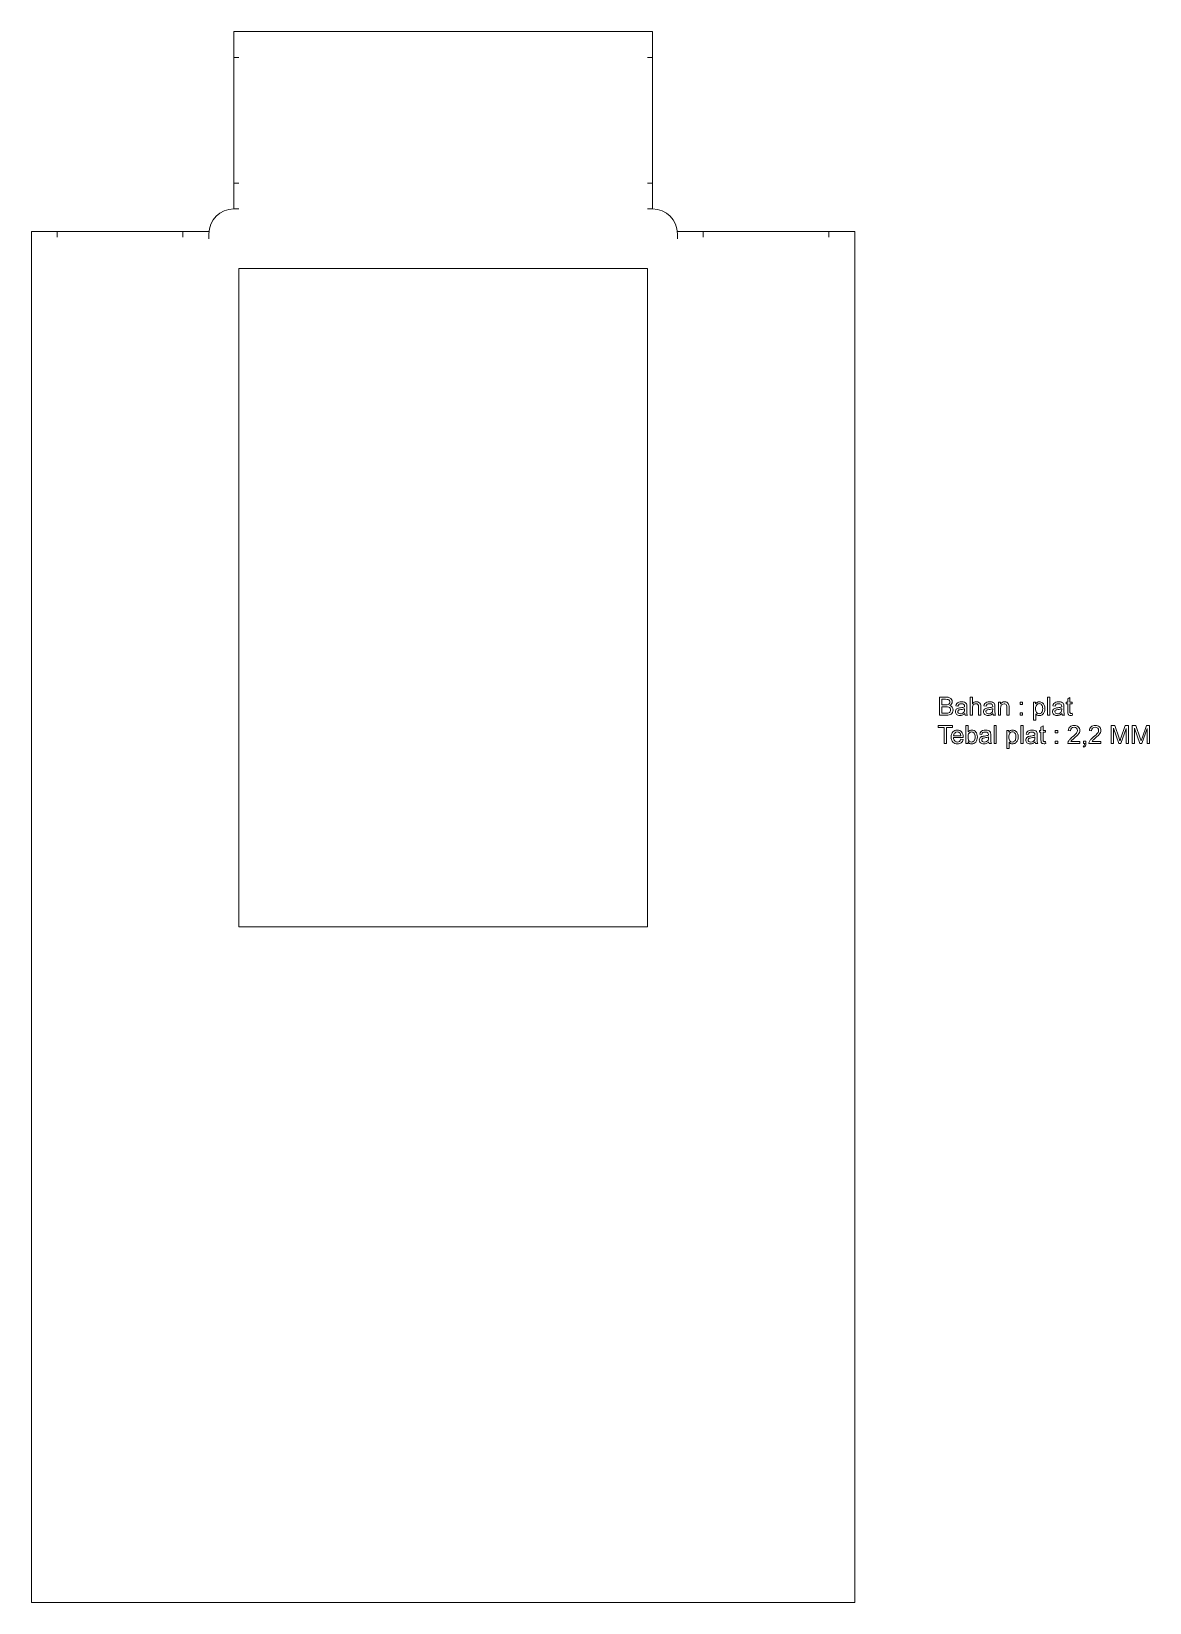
# Model space of a CAD drawing. Header units: millimetres. Extents: x -561 to 561, y -788 to 788.
import ezdxf

# ---------------------------------------------------------------- set-up
doc = ezdxf.new("R2010")
doc.units = ezdxf.units.MM
doc.header["$MEASUREMENT"] = 0
doc.layers.add('Layer 1', color=7, linetype='Continuous')

msp = doc.modelspace()

# ---------------------------------------------------------------- linework, layer by layer
at = {"layer": 'Layer 1', "color": 250, "lineweight": 9}
for points, knots in [([(-357.8555, 609.75), (-357.8555, 609.75), (-357.8555, 761.75), (-357.8555, 761.75), (-357.8555, 761.75), (-357.8555, 761.75), (-357.8555, 761.75), (-357.8555, 761.75), (-357.8555, 761.75), (-357.8555, 761.75), (-357.8555, 787.75), (-357.8555, 787.75), (-357.8555, 787.75), (-357.8555, 787.75), (-357.8555, 787.75), (-357.8555, 787.75), (-357.8555, 787.75), (-357.8555, 787.75), (62.1448, 787.75), (62.1448, 787.75), (62.1448, 787.75), (62.1448, 787.75), (62.1448, 787.75), (62.1448, 787.75), (62.1448, 787.75), (62.1448, 787.75), (62.1448, 609.75), (62.1448, 609.75)], [0, 0, 0, 0, 0.125, 0.125, 0.125, 0.125, 0.25, 0.25, 0.25, 0.25, 0.375, 0.375, 0.375, 0.375, 0.5, 0.5, 0.5, 0.5, 0.625, 0.625, 0.625, 0.625, 0.75, 0.75, 0.75, 0.75, 1, 1, 1, 1]), ([(-382.8555, 579.75), (-382.8555, 579.75), (-382.8555, 584.75), (-382.8555, 584.75), (-382.8555, 584.75), (-382.8555, 584.75), (-382.8555, 584.75), (-382.8555, 584.75), (-382.8555, 584.75), (-382.8555, 598.5001), (-371.6055, 609.75), (-357.8555, 609.75)], [0, 0, 0, 0, 0.25, 0.25, 0.25, 0.25, 0.5, 0.5, 0.5, 0.5, 1, 1, 1, 1]), ([(57.1448, 609.75), (57.1448, 609.75), (62.1448, 609.75), (62.1448, 609.75), (62.1448, 609.75), (62.1448, 609.75), (62.1448, 609.75), (62.1448, 609.75), (62.1448, 609.75), (75.8947, 609.75), (87.1447, 598.5001), (87.1447, 584.75), (87.1447, 584.75), (87.1447, 584.75), (87.1447, 584.75), (87.1447, 584.75), (87.1447, 584.75), (87.1447, 584.75), (87.1447, 579.75), (87.1447, 579.75)], [0, 0, 0, 0, 0.166666667, 0.166666667, 0.166666667, 0.166666667, 0.333333333, 0.333333333, 0.333333333, 0.333333333, 0.5, 0.5, 0.5, 0.5, 0.666666667, 0.666666667, 0.666666667, 0.666666667, 1, 1, 1, 1]), ([(-382.8555, -787.75), (-382.8555, -787.75), (-534.8555, -787.75), (-534.8555, -787.75), (-534.8555, -787.75), (-534.8555, -787.75), (-534.8555, -787.75), (-534.8555, -787.75), (-534.8555, -787.75), (-534.8555, -787.75), (-560.8555, -787.75), (-560.8555, -787.75), (-560.8555, -787.75), (-560.8555, -787.75), (-560.8555, -787.75), (-560.8555, -787.75), (-560.8555, -787.75), (-560.8555, -787.7499), (-560.8555, 587.25), (-560.8555, 587.25), (-560.8555, 587.25), (-560.8555, 587.25), (-560.8555, 587.25), (-560.8555, 587.25), (-560.8555, 587.25), (-560.8555, 587.25), (-534.8555, 587.25), (-534.8555, 587.25), (-534.8555, 587.25), (-534.8555, 587.25), (-534.8555, 587.25), (-534.8555, 587.25), (-534.8555, 587.25), (-534.8555, 587.25), (-382.8555, 587.25), (-382.8555, 587.25)], [0, 0, 0, 0, 0.1, 0.1, 0.1, 0.1, 0.2, 0.2, 0.2, 0.2, 0.3, 0.3, 0.3, 0.3, 0.4, 0.4, 0.4, 0.4, 0.5, 0.5, 0.5, 0.5, 0.6, 0.6, 0.6, 0.6, 0.7, 0.7, 0.7, 0.7, 0.8, 0.8, 0.8, 0.8, 1, 1, 1, 1]), ([(87.1447, 587.2501), (87.1447, 587.2501), (239.1447, 587.2501), (239.1447, 587.2501), (239.1447, 587.2501), (239.1447, 587.2501), (239.1447, 587.2501), (239.1447, 587.2501), (239.1447, 587.2501), (239.1447, 587.2501), (265.1446, 587.2501), (265.1446, 587.2501), (265.1446, 587.2501), (265.1446, 587.2501), (265.1446, 587.2501), (265.1446, 587.2501), (265.1446, 587.2501), (265.1446, 587.25), (265.1446, -787.7499), (265.1446, -787.7499), (265.1446, -787.7499), (265.1446, -787.7499), (265.1446, -787.7499), (265.1446, -787.7499), (265.1446, -787.7499), (265.1446, -787.7499), (239.1447, -787.7499), (239.1447, -787.7499), (239.1447, -787.7499), (239.1447, -787.7499), (239.1447, -787.7499), (239.1447, -787.7499), (239.1447, -787.7499), (239.1447, -787.7499), (87.1447, -787.7499), (87.1447, -787.7499)], [0, 0, 0, 0, 0.1, 0.1, 0.1, 0.1, 0.2, 0.2, 0.2, 0.2, 0.3, 0.3, 0.3, 0.3, 0.4, 0.4, 0.4, 0.4, 0.5, 0.5, 0.5, 0.5, 0.6, 0.6, 0.6, 0.6, 0.7, 0.7, 0.7, 0.7, 0.8, 0.8, 0.8, 0.8, 1, 1, 1, 1]), ([(-352.8636, -109.9999), (-352.8636, -109.9999), (57.1365, -109.9999), (57.1365, -109.9999), (57.1365, -109.9999), (57.1365, -109.9999), (57.1365, 550.0001), (57.1365, 550.0001), (57.1365, 550.0001), (57.1365, 550.0001), (-352.8636, 550.0001), (-352.8636, 550.0001), (-352.8636, 550.0001), (-352.8636, 550.0001), (-352.8636, -109.9999), (-352.8636, -109.9999)], [0, 0, 0, 0, 0.2, 0.2, 0.2, 0.2, 0.4, 0.4, 0.4, 0.4, 0.6, 0.6, 0.6, 0.6, 1, 1, 1, 1]), ([(350.0272, 102.0026), (350.0272, 102.0026), (350.0272, 120.189), (350.0272, 120.189), (350.0272, 120.189), (350.0272, 120.189), (356.8513, 120.189), (356.8513, 120.189), (356.8513, 120.189), (358.2399, 120.189), (359.3532, 120.007), (360.1957, 119.6387), (360.1957, 119.6387), (361.0339, 119.2704), (361.69, 118.7031), (362.1642, 117.9369), (362.1642, 117.9369), (362.6425, 117.1749), (362.8796, 116.3748), (362.8796, 115.5366), (362.8796, 115.5366), (362.8796, 114.7619), (362.6678, 114.0295), (362.2488, 113.3437), (362.2488, 113.3437), (361.8297, 112.6579), (361.1946, 112.1033), (360.3438, 111.68), (360.3438, 111.68), (361.4445, 111.3583), (362.2912, 110.8079), (362.8796, 110.029), (362.8796, 110.029), (363.4723, 109.2543), (363.7685, 108.3357), (363.7685, 107.2773), (363.7685, 107.2773), (363.7685, 106.4222), (363.5865, 105.6306), (363.2267, 104.8982), (363.2267, 104.8982), (362.8668, 104.1658), (362.4224, 103.6028), (361.8932, 103.2049), (361.8932, 103.2049), (361.3641, 102.8112), (360.6994, 102.5106), (359.9036, 102.3074), (359.9036, 102.3074), (359.1035, 102.1042), (358.1256, 102.0026), (356.9656, 102.0026), (356.9656, 102.0026), (356.9656, 102.0026), (350.0272, 102.0026), (350.0272, 102.0026)], [0, 0, 0, 0, 0.066666667, 0.066666667, 0.066666667, 0.066666667, 0.133333333, 0.133333333, 0.133333333, 0.133333333, 0.2, 0.2, 0.2, 0.2, 0.266666667, 0.266666667, 0.266666667, 0.266666667, 0.333333333, 0.333333333, 0.333333333, 0.333333333, 0.4, 0.4, 0.4, 0.4, 0.466666667, 0.466666667, 0.466666667, 0.466666667, 0.533333333, 0.533333333, 0.533333333, 0.533333333, 0.6, 0.6, 0.6, 0.6, 0.666666667, 0.666666667, 0.666666667, 0.666666667, 0.733333333, 0.733333333, 0.733333333, 0.733333333, 0.8, 0.8, 0.8, 0.8, 0.866666667, 0.866666667, 0.866666667, 0.866666667, 1, 1, 1, 1]), ([(352.4402, 112.5436), (352.4402, 112.5436), (356.373, 112.5436), (356.373, 112.5436), (356.373, 112.5436), (357.4397, 112.5436), (358.206, 112.6156), (358.6673, 112.7553), (358.6673, 112.7553), (359.2813, 112.9373), (359.7427, 113.2421), (360.0516, 113.6654), (360.0516, 113.6654), (360.3608, 114.0888), (360.5174, 114.6179), (360.5174, 115.2572), (360.5174, 115.2572), (360.5174, 115.8625), (360.3735, 116.3959), (360.0814, 116.8531), (360.0814, 116.8531), (359.7935, 117.3146), (359.3785, 117.6321), (358.841, 117.8014), (358.841, 117.8014), (358.3033, 117.9707), (357.3805, 118.0554), (356.0766, 118.0554), (356.0766, 118.0554), (356.0766, 118.0554), (352.4402, 118.0554), (352.4402, 118.0554), (352.4402, 118.0554), (352.4402, 118.0554), (352.4402, 112.5436), (352.4402, 112.5436)], [0, 0, 0, 0, 0.1, 0.1, 0.1, 0.1, 0.2, 0.2, 0.2, 0.2, 0.3, 0.3, 0.3, 0.3, 0.4, 0.4, 0.4, 0.4, 0.5, 0.5, 0.5, 0.5, 0.6, 0.6, 0.6, 0.6, 0.7, 0.7, 0.7, 0.7, 0.8, 0.8, 0.8, 0.8, 1, 1, 1, 1]), ([(352.4402, 104.1362), (352.4402, 104.1362), (356.9699, 104.1362), (356.9699, 104.1362), (356.9699, 104.1362), (357.7488, 104.1362), (358.2948, 104.1658), (358.6124, 104.2251), (358.6124, 104.2251), (359.1627, 104.3225), (359.6283, 104.4876), (360.0008, 104.7204), (360.0008, 104.7204), (360.3735, 104.9532), (360.6782, 105.2919), (360.9195, 105.7364), (360.9195, 105.7364), (361.1608, 106.1809), (361.2794, 106.6931), (361.2794, 107.2731), (361.2794, 107.2731), (361.2794, 107.9547), (361.1058, 108.5431), (360.7545, 109.0469), (360.7545, 109.0469), (360.4073, 109.5506), (359.9247, 109.902), (359.3067, 110.1052), (359.3067, 110.1052), (358.6928, 110.3084), (357.8038, 110.41), (356.6481, 110.41), (356.6481, 110.41), (356.6481, 110.41), (352.4402, 110.41), (352.4402, 110.41), (352.4402, 110.41), (352.4402, 110.41), (352.4402, 104.1362), (352.4402, 104.1362)], [0, 0, 0, 0, 0.090909091, 0.090909091, 0.090909091, 0.090909091, 0.181818182, 0.181818182, 0.181818182, 0.181818182, 0.272727273, 0.272727273, 0.272727273, 0.272727273, 0.363636364, 0.363636364, 0.363636364, 0.363636364, 0.454545455, 0.454545455, 0.454545455, 0.454545455, 0.545454545, 0.545454545, 0.545454545, 0.545454545, 0.636363636, 0.636363636, 0.636363636, 0.636363636, 0.727272727, 0.727272727, 0.727272727, 0.727272727, 0.818181818, 0.818181818, 0.818181818, 0.818181818, 1, 1, 1, 1]), ([(375.4018, 103.6536), (374.5721, 102.9466), (373.772, 102.4513), (373.0056, 102.1592), (373.0056, 102.1592), (372.2395, 101.8671), (371.4182, 101.7232), (370.5376, 101.7232), (370.5376, 101.7232), (369.0899, 101.7232), (367.9765, 102.0746), (367.1975, 102.7815), (367.1975, 102.7815), (366.4187, 103.4843), (366.0292, 104.386), (366.0292, 105.4824), (366.0292, 105.4824), (366.0292, 106.1259), (366.1774, 106.7143), (366.4695, 107.2477), (366.4695, 107.2477), (366.7658, 107.7811), (367.1509, 108.2044), (367.6252, 108.5262), (367.6252, 108.5262), (368.1034, 108.8479), (368.6369, 109.0934), (369.2338, 109.2585), (369.2338, 109.2585), (369.6741, 109.3728), (370.3386, 109.4829), (371.2235, 109.593), (371.2235, 109.593), (373.0269, 109.8046), (374.3604, 110.0629), (375.2113, 110.3592), (375.2113, 110.3592), (375.2198, 110.664), (375.224, 110.8587), (375.224, 110.9392), (375.224, 110.9392), (375.224, 111.8451), (375.0123, 112.4843), (374.5889, 112.8569), (374.5889, 112.8569), (374.0174, 113.3606), (373.1666, 113.6104), (372.0405, 113.6104), (372.0405, 113.6104), (370.9864, 113.6104), (370.2075, 113.4241), (369.708, 113.0558), (369.708, 113.0558), (369.2041, 112.6875), (368.8359, 112.0356), (368.5946, 111.0958), (368.5946, 111.0958), (368.5946, 111.0958), (366.4102, 111.4006), (366.4102, 111.4006), (366.4102, 111.4006), (366.6092, 112.3362), (366.9351, 113.0939), (367.3923, 113.6697), (367.3923, 113.6697), (367.8495, 114.2454), (368.5099, 114.6857), (369.3735, 114.9989), (369.3735, 114.9989), (370.2329, 115.308), (371.2362, 115.4646), (372.3707, 115.4646), (372.3707, 115.4646), (373.4968, 115.4646), (374.4154, 115.3334), (375.1224, 115.0667), (375.1224, 115.0667), (375.8251, 114.8), (376.3457, 114.4698), (376.6759, 114.0676), (376.6759, 114.0676), (377.0061, 113.6654), (377.2391, 113.1574), (377.3745, 112.5436), (377.3745, 112.5436), (377.4464, 112.1626), (377.4846, 111.4768), (377.4846, 110.4904), (377.4846, 110.4904), (377.4846, 110.4904), (377.4846, 107.5271), (377.4846, 107.5271), (377.4846, 107.5271), (377.4846, 105.457), (377.5312, 104.1489), (377.6243, 103.5943), (377.6243, 103.5943), (377.7132, 103.0398), (377.8995, 102.5106), (378.1704, 102.0026), (378.1704, 102.0026), (378.1704, 102.0026), (375.8336, 102.0026), (375.8336, 102.0026), (375.8336, 102.0026), (375.6092, 102.4725), (375.4653, 103.0228), (375.4018, 103.6536)], [0, 0, 0, 0, 0.035714286, 0.035714286, 0.035714286, 0.035714286, 0.071428571, 0.071428571, 0.071428571, 0.071428571, 0.107142857, 0.107142857, 0.107142857, 0.107142857, 0.142857143, 0.142857143, 0.142857143, 0.142857143, 0.178571429, 0.178571429, 0.178571429, 0.178571429, 0.214285714, 0.214285714, 0.214285714, 0.214285714, 0.25, 0.25, 0.25, 0.25, 0.285714286, 0.285714286, 0.285714286, 0.285714286, 0.321428571, 0.321428571, 0.321428571, 0.321428571, 0.357142857, 0.357142857, 0.357142857, 0.357142857, 0.392857143, 0.392857143, 0.392857143, 0.392857143, 0.428571429, 0.428571429, 0.428571429, 0.428571429, 0.464285714, 0.464285714, 0.464285714, 0.464285714, 0.5, 0.5, 0.5, 0.5, 0.535714286, 0.535714286, 0.535714286, 0.535714286, 0.571428571, 0.571428571, 0.571428571, 0.571428571, 0.607142857, 0.607142857, 0.607142857, 0.607142857, 0.642857143, 0.642857143, 0.642857143, 0.642857143, 0.678571429, 0.678571429, 0.678571429, 0.678571429, 0.714285714, 0.714285714, 0.714285714, 0.714285714, 0.75, 0.75, 0.75, 0.75, 0.785714286, 0.785714286, 0.785714286, 0.785714286, 0.821428571, 0.821428571, 0.821428571, 0.821428571, 0.857142857, 0.857142857, 0.857142857, 0.857142857, 0.892857143, 0.892857143, 0.892857143, 0.892857143, 0.928571429, 0.928571429, 0.928571429, 0.928571429, 1, 1, 1, 1]), ([(380.9177, 102.0026), (380.9177, 102.0026), (380.9177, 120.189), (380.9177, 120.189), (380.9177, 120.189), (380.9177, 120.189), (383.1529, 120.189), (383.1529, 120.189), (383.1529, 120.189), (383.1529, 120.189), (383.1529, 113.6443), (383.1529, 113.6443), (383.1529, 113.6443), (384.1902, 114.8592), (385.4982, 115.4646), (387.0815, 115.4646), (387.0815, 115.4646), (388.051, 115.4646), (388.8934, 115.2741), (389.6131, 114.8889), (389.6131, 114.8889), (390.3285, 114.5036), (390.8407, 113.9745), (391.1498, 113.2971), (391.1498, 113.2971), (391.4588, 112.6198), (391.6112, 111.6334), (391.6112, 110.3465), (391.6112, 110.3465), (391.6112, 110.3465), (391.6112, 102.0026), (391.6112, 102.0026), (391.6112, 102.0026), (391.6112, 102.0026), (389.376, 102.0026), (389.376, 102.0026), (389.376, 102.0026), (389.376, 102.0026), (389.376, 110.338), (389.376, 110.338), (389.376, 110.338), (389.376, 111.4514), (389.1347, 112.2642), (388.6563, 112.7722), (388.6563, 112.7722), (388.1737, 113.2802), (387.4964, 113.5342), (386.6159, 113.5342), (386.6159, 113.5342), (385.9597, 113.5342), (385.3415, 113.3649), (384.7617, 113.022), (384.7617, 113.022), (384.1817, 112.6791), (383.7711, 112.2134), (383.5213, 111.625), (383.5213, 111.625), (383.2758, 111.0408), (383.1529, 110.2322), (383.1529, 109.1993), (383.1529, 109.1993), (383.1529, 109.1993), (383.1529, 102.0026), (383.1529, 102.0026), (383.1529, 102.0026), (383.1529, 102.0026), (380.9177, 102.0026), (380.9177, 102.0026)], [0, 0, 0, 0, 0.055555556, 0.055555556, 0.055555556, 0.055555556, 0.111111111, 0.111111111, 0.111111111, 0.111111111, 0.166666667, 0.166666667, 0.166666667, 0.166666667, 0.222222222, 0.222222222, 0.222222222, 0.222222222, 0.277777778, 0.277777778, 0.277777778, 0.277777778, 0.333333333, 0.333333333, 0.333333333, 0.333333333, 0.388888889, 0.388888889, 0.388888889, 0.388888889, 0.444444444, 0.444444444, 0.444444444, 0.444444444, 0.5, 0.5, 0.5, 0.5, 0.555555556, 0.555555556, 0.555555556, 0.555555556, 0.611111111, 0.611111111, 0.611111111, 0.611111111, 0.666666667, 0.666666667, 0.666666667, 0.666666667, 0.722222222, 0.722222222, 0.722222222, 0.722222222, 0.777777778, 0.777777778, 0.777777778, 0.777777778, 0.833333333, 0.833333333, 0.833333333, 0.833333333, 0.888888889, 0.888888889, 0.888888889, 0.888888889, 1, 1, 1, 1]), ([(403.655, 103.6536), (402.8253, 102.9466), (402.0251, 102.4513), (401.2589, 102.1592), (401.2589, 102.1592), (400.4926, 101.8671), (399.6713, 101.7232), (398.7909, 101.7232), (398.7909, 101.7232), (397.343, 101.7232), (396.2297, 102.0746), (395.4508, 102.7815), (395.4508, 102.7815), (394.6719, 103.4843), (394.2824, 104.386), (394.2824, 105.4824), (394.2824, 105.4824), (394.2824, 106.1259), (394.4306, 106.7143), (394.7227, 107.2477), (394.7227, 107.2477), (395.019, 107.7811), (395.4042, 108.2044), (395.8783, 108.5262), (395.8783, 108.5262), (396.3567, 108.8479), (396.8901, 109.0934), (397.487, 109.2585), (397.487, 109.2585), (397.9273, 109.3728), (398.5919, 109.4829), (399.4767, 109.593), (399.4767, 109.593), (401.2801, 109.8046), (402.6136, 110.0629), (403.4645, 110.3592), (403.4645, 110.3592), (403.473, 110.664), (403.4772, 110.8587), (403.4772, 110.9392), (403.4772, 110.9392), (403.4772, 111.8451), (403.2655, 112.4843), (402.8422, 112.8569), (402.8422, 112.8569), (402.2707, 113.3606), (401.4198, 113.6104), (400.2936, 113.6104), (400.2936, 113.6104), (399.2396, 113.6104), (398.4607, 113.4241), (397.9612, 113.0558), (397.9612, 113.0558), (397.4574, 112.6875), (397.0891, 112.0356), (396.8478, 111.0958), (396.8478, 111.0958), (396.8478, 111.0958), (394.6634, 111.4006), (394.6634, 111.4006), (394.6634, 111.4006), (394.8624, 112.3362), (395.1883, 113.0939), (395.6455, 113.6697), (395.6455, 113.6697), (396.1026, 114.2454), (396.7631, 114.6857), (397.6266, 114.9989), (397.6266, 114.9989), (398.486, 115.308), (399.4893, 115.4646), (400.6238, 115.4646), (400.6238, 115.4646), (401.75, 115.4646), (402.6686, 115.3334), (403.3756, 115.0667), (403.3756, 115.0667), (404.0783, 114.8), (404.599, 114.4698), (404.9292, 114.0676), (404.9292, 114.0676), (405.2594, 113.6654), (405.4923, 113.1574), (405.6276, 112.5436), (405.6276, 112.5436), (405.6997, 112.1626), (405.7378, 111.4768), (405.7378, 110.4904), (405.7378, 110.4904), (405.7378, 110.4904), (405.7378, 107.5271), (405.7378, 107.5271), (405.7378, 107.5271), (405.7378, 105.457), (405.7843, 104.1489), (405.8774, 103.5943), (405.8774, 103.5943), (405.9663, 103.0398), (406.1527, 102.5106), (406.4236, 102.0026), (406.4236, 102.0026), (406.4236, 102.0026), (404.0868, 102.0026), (404.0868, 102.0026), (404.0868, 102.0026), (403.8623, 102.4725), (403.7185, 103.0228), (403.655, 103.6536)], [0, 0, 0, 0, 0.035714286, 0.035714286, 0.035714286, 0.035714286, 0.071428571, 0.071428571, 0.071428571, 0.071428571, 0.107142857, 0.107142857, 0.107142857, 0.107142857, 0.142857143, 0.142857143, 0.142857143, 0.142857143, 0.178571429, 0.178571429, 0.178571429, 0.178571429, 0.214285714, 0.214285714, 0.214285714, 0.214285714, 0.25, 0.25, 0.25, 0.25, 0.285714286, 0.285714286, 0.285714286, 0.285714286, 0.321428571, 0.321428571, 0.321428571, 0.321428571, 0.357142857, 0.357142857, 0.357142857, 0.357142857, 0.392857143, 0.392857143, 0.392857143, 0.392857143, 0.428571429, 0.428571429, 0.428571429, 0.428571429, 0.464285714, 0.464285714, 0.464285714, 0.464285714, 0.5, 0.5, 0.5, 0.5, 0.535714286, 0.535714286, 0.535714286, 0.535714286, 0.571428571, 0.571428571, 0.571428571, 0.571428571, 0.607142857, 0.607142857, 0.607142857, 0.607142857, 0.642857143, 0.642857143, 0.642857143, 0.642857143, 0.678571429, 0.678571429, 0.678571429, 0.678571429, 0.714285714, 0.714285714, 0.714285714, 0.714285714, 0.75, 0.75, 0.75, 0.75, 0.785714286, 0.785714286, 0.785714286, 0.785714286, 0.821428571, 0.821428571, 0.821428571, 0.821428571, 0.857142857, 0.857142857, 0.857142857, 0.857142857, 0.892857143, 0.892857143, 0.892857143, 0.892857143, 0.928571429, 0.928571429, 0.928571429, 0.928571429, 1, 1, 1, 1]), ([(409.171, 102.0026), (409.171, 102.0026), (409.171, 115.1852), (409.171, 115.1852), (409.171, 115.1852), (409.171, 115.1852), (411.1776, 115.1852), (411.1776, 115.1852), (411.1776, 115.1852), (411.1776, 115.1852), (411.1776, 113.3141), (411.1776, 113.3141), (411.1776, 113.3141), (412.1428, 114.7492), (413.5397, 115.4646), (415.3644, 115.4646), (415.3644, 115.4646), (416.1602, 115.4646), (416.8884, 115.3207), (417.553, 115.037), (417.553, 115.037), (418.2176, 114.7534), (418.7172, 114.3766), (419.0474, 113.9152), (419.0474, 113.9152), (419.3776, 113.4538), (419.6104, 112.9034), (419.7416, 112.2684), (419.7416, 112.2684), (419.8221, 111.8536), (419.8644, 111.1297), (419.8644, 110.0967), (419.8644, 110.0967), (419.8644, 110.0967), (419.8644, 102.0026), (419.8644, 102.0026), (419.8644, 102.0026), (419.8644, 102.0026), (417.6292, 102.0026), (417.6292, 102.0026), (417.6292, 102.0026), (417.6292, 102.0026), (417.6292, 110.0121), (417.6292, 110.0121), (417.6292, 110.0121), (417.6292, 110.9222), (417.5445, 111.6038), (417.371, 112.0525), (417.371, 112.0525), (417.1974, 112.5013), (416.8884, 112.8611), (416.448, 113.132), (416.448, 113.132), (416.0077, 113.3987), (415.487, 113.5342), (414.8945, 113.5342), (414.8945, 113.5342), (413.9462, 113.5342), (413.1292, 113.2336), (412.439, 112.6283), (412.439, 112.6283), (411.7491, 112.0271), (411.4062, 110.8799), (411.4062, 109.195), (411.4062, 109.195), (411.4062, 109.195), (411.4062, 102.0026), (411.4062, 102.0026), (411.4062, 102.0026), (411.4062, 102.0026), (409.171, 102.0026), (409.171, 102.0026)], [0, 0, 0, 0, 0.052631579, 0.052631579, 0.052631579, 0.052631579, 0.105263158, 0.105263158, 0.105263158, 0.105263158, 0.157894737, 0.157894737, 0.157894737, 0.157894737, 0.210526316, 0.210526316, 0.210526316, 0.210526316, 0.263157895, 0.263157895, 0.263157895, 0.263157895, 0.315789474, 0.315789474, 0.315789474, 0.315789474, 0.368421053, 0.368421053, 0.368421053, 0.368421053, 0.421052632, 0.421052632, 0.421052632, 0.421052632, 0.473684211, 0.473684211, 0.473684211, 0.473684211, 0.526315789, 0.526315789, 0.526315789, 0.526315789, 0.578947368, 0.578947368, 0.578947368, 0.578947368, 0.631578947, 0.631578947, 0.631578947, 0.631578947, 0.684210526, 0.684210526, 0.684210526, 0.684210526, 0.736842105, 0.736842105, 0.736842105, 0.736842105, 0.789473684, 0.789473684, 0.789473684, 0.789473684, 0.842105263, 0.842105263, 0.842105263, 0.842105263, 0.894736842, 0.894736842, 0.894736842, 0.894736842, 1, 1, 1, 1]), ([(430.9642, 112.6452), (430.9642, 112.6452), (430.9642, 115.1852), (430.9642, 115.1852), (430.9642, 115.1852), (430.9642, 115.1852), (433.5042, 115.1852), (433.5042, 115.1852), (433.5042, 115.1852), (433.5042, 115.1852), (433.5042, 112.6452), (433.5042, 112.6452), (433.5042, 112.6452), (433.5042, 112.6452), (430.9642, 112.6452), (430.9642, 112.6452)], [0, 0, 0, 0, 0.2, 0.2, 0.2, 0.2, 0.4, 0.4, 0.4, 0.4, 0.6, 0.6, 0.6, 0.6, 1, 1, 1, 1]), ([(444.4686, 96.948), (444.4686, 96.948), (444.4686, 115.1852), (444.4686, 115.1852), (444.4686, 115.1852), (444.4686, 115.1852), (446.5006, 115.1852), (446.5006, 115.1852), (446.5006, 115.1852), (446.5006, 115.1852), (446.5006, 113.4538), (446.5006, 113.4538), (446.5006, 113.4538), (446.979, 114.1226), (447.5208, 114.6264), (448.1262, 114.9608), (448.1262, 114.9608), (448.7273, 115.2953), (449.4597, 115.4646), (450.3191, 115.4646), (450.3191, 115.4646), (451.4451, 115.4646), (452.4357, 115.1767), (453.2951, 114.5968), (453.2951, 114.5968), (454.1545, 114.021), (454.8022, 113.204), (455.2424, 112.1541), (455.2424, 112.1541), (455.6785, 111.1), (455.8986, 109.9486), (455.8986, 108.6913), (455.8986, 108.6913), (455.8986, 107.3493), (455.6573, 106.1386), (455.1747, 105.0591), (455.1747, 105.0591), (454.6921, 103.9838), (453.9894, 103.1583), (453.0665, 102.5826), (453.0665, 102.5826), (452.1479, 102.0111), (451.1784, 101.7232), (450.1624, 101.7232), (450.1624, 101.7232), (449.4174, 101.7232), (448.7485, 101.8798), (448.1601, 102.1931), (448.1601, 102.1931), (447.5674, 102.5064), (447.0848, 102.9001), (446.7038, 103.3784), (446.7038, 103.3784), (446.7038, 103.3784), (446.7038, 96.948), (446.7038, 96.948), (446.7038, 96.948), (446.7038, 96.948), (444.4686, 96.948), (444.4686, 96.948)], [0, 0, 0, 0, 0.0625, 0.0625, 0.0625, 0.0625, 0.125, 0.125, 0.125, 0.125, 0.1875, 0.1875, 0.1875, 0.1875, 0.25, 0.25, 0.25, 0.25, 0.3125, 0.3125, 0.3125, 0.3125, 0.375, 0.375, 0.375, 0.375, 0.4375, 0.4375, 0.4375, 0.4375, 0.5, 0.5, 0.5, 0.5, 0.5625, 0.5625, 0.5625, 0.5625, 0.625, 0.625, 0.625, 0.625, 0.6875, 0.6875, 0.6875, 0.6875, 0.75, 0.75, 0.75, 0.75, 0.8125, 0.8125, 0.8125, 0.8125, 0.875, 0.875, 0.875, 0.875, 1, 1, 1, 1]), ([(446.5006, 108.5135), (446.5006, 106.8244), (446.8435, 105.5755), (447.5251, 104.767), (447.5251, 104.767), (448.2109, 103.9584), (449.0406, 103.552), (450.0143, 103.552), (450.0143, 103.552), (451.0049, 103.552), (451.8515, 103.9711), (452.5543, 104.8093), (452.5543, 104.8093), (453.2612, 105.6475), (453.6126, 106.9429), (453.6126, 108.6997), (453.6126, 108.6997), (453.6126, 110.3761), (453.2697, 111.6292), (452.5797, 112.4632), (452.5797, 112.4632), (451.8896, 113.2971), (451.0684, 113.712), (450.1116, 113.712), (450.1116, 113.712), (449.1634, 113.712), (448.3252, 113.2675), (447.597, 112.3827), (447.597, 112.3827), (446.8647, 111.4937), (446.5006, 110.2068), (446.5006, 108.5135)], [0, 0, 0, 0, 0.111111111, 0.111111111, 0.111111111, 0.111111111, 0.222222222, 0.222222222, 0.222222222, 0.222222222, 0.333333333, 0.333333333, 0.333333333, 0.333333333, 0.444444444, 0.444444444, 0.444444444, 0.444444444, 0.555555556, 0.555555556, 0.555555556, 0.555555556, 0.666666667, 0.666666667, 0.666666667, 0.666666667, 0.777777778, 0.777777778, 0.777777778, 0.777777778, 1, 1, 1, 1]), ([(458.5444, 102.0026), (458.5444, 102.0026), (458.5444, 120.189), (458.5444, 120.189), (458.5444, 120.189), (458.5444, 120.189), (460.7796, 120.189), (460.7796, 120.189), (460.7796, 120.189), (460.7796, 120.189), (460.7796, 102.0026), (460.7796, 102.0026), (460.7796, 102.0026), (460.7796, 102.0026), (458.5444, 102.0026), (458.5444, 102.0026)], [0, 0, 0, 0, 0.2, 0.2, 0.2, 0.2, 0.4, 0.4, 0.4, 0.4, 0.6, 0.6, 0.6, 0.6, 1, 1, 1, 1]), ([(472.8488, 103.6536), (472.0191, 102.9466), (471.219, 102.4513), (470.4527, 102.1592), (470.4527, 102.1592), (469.6865, 101.8671), (468.8652, 101.7232), (467.9847, 101.7232), (467.9847, 101.7232), (466.5369, 101.7232), (465.4235, 102.0746), (464.6446, 102.7815), (464.6446, 102.7815), (463.8657, 103.4843), (463.4762, 104.386), (463.4762, 105.4824), (463.4762, 105.4824), (463.4762, 106.1259), (463.6244, 106.7143), (463.9165, 107.2477), (463.9165, 107.2477), (464.2128, 107.7811), (464.598, 108.2044), (465.0722, 108.5262), (465.0722, 108.5262), (465.5505, 108.8479), (466.0839, 109.0934), (466.6808, 109.2585), (466.6808, 109.2585), (467.1211, 109.3728), (467.7857, 109.4829), (468.6705, 109.593), (468.6705, 109.593), (470.4739, 109.8046), (471.8074, 110.0629), (472.6583, 110.3592), (472.6583, 110.3592), (472.6668, 110.664), (472.671, 110.8587), (472.671, 110.9392), (472.671, 110.9392), (472.671, 111.8451), (472.4593, 112.4843), (472.036, 112.8569), (472.036, 112.8569), (471.4645, 113.3606), (470.6136, 113.6104), (469.4875, 113.6104), (469.4875, 113.6104), (468.4334, 113.6104), (467.6545, 113.4241), (467.155, 113.0558), (467.155, 113.0558), (466.6512, 112.6875), (466.2829, 112.0356), (466.0416, 111.0958), (466.0416, 111.0958), (466.0416, 111.0958), (463.8572, 111.4006), (463.8572, 111.4006), (463.8572, 111.4006), (464.0562, 112.3362), (464.3821, 113.0939), (464.8393, 113.6697), (464.8393, 113.6697), (465.2965, 114.2454), (465.9569, 114.6857), (466.8205, 114.9989), (466.8205, 114.9989), (467.6799, 115.308), (468.6832, 115.4646), (469.8177, 115.4646), (469.8177, 115.4646), (470.9438, 115.4646), (471.8624, 115.3334), (472.5694, 115.0667), (472.5694, 115.0667), (473.2721, 114.8), (473.7928, 114.4698), (474.123, 114.0676), (474.123, 114.0676), (474.4532, 113.6654), (474.6861, 113.1574), (474.8215, 112.5436), (474.8215, 112.5436), (474.8935, 112.1626), (474.9316, 111.4768), (474.9316, 110.4904), (474.9316, 110.4904), (474.9316, 110.4904), (474.9316, 107.5271), (474.9316, 107.5271), (474.9316, 107.5271), (474.9316, 105.457), (474.9782, 104.1489), (475.0713, 103.5943), (475.0713, 103.5943), (475.1602, 103.0398), (475.3465, 102.5106), (475.6174, 102.0026), (475.6174, 102.0026), (475.6174, 102.0026), (473.2806, 102.0026), (473.2806, 102.0026), (473.2806, 102.0026), (473.0562, 102.4725), (472.9123, 103.0228), (472.8488, 103.6536)], [0, 0, 0, 0, 0.035714286, 0.035714286, 0.035714286, 0.035714286, 0.071428571, 0.071428571, 0.071428571, 0.071428571, 0.107142857, 0.107142857, 0.107142857, 0.107142857, 0.142857143, 0.142857143, 0.142857143, 0.142857143, 0.178571429, 0.178571429, 0.178571429, 0.178571429, 0.214285714, 0.214285714, 0.214285714, 0.214285714, 0.25, 0.25, 0.25, 0.25, 0.285714286, 0.285714286, 0.285714286, 0.285714286, 0.321428571, 0.321428571, 0.321428571, 0.321428571, 0.357142857, 0.357142857, 0.357142857, 0.357142857, 0.392857143, 0.392857143, 0.392857143, 0.392857143, 0.428571429, 0.428571429, 0.428571429, 0.428571429, 0.464285714, 0.464285714, 0.464285714, 0.464285714, 0.5, 0.5, 0.5, 0.5, 0.535714286, 0.535714286, 0.535714286, 0.535714286, 0.571428571, 0.571428571, 0.571428571, 0.571428571, 0.607142857, 0.607142857, 0.607142857, 0.607142857, 0.642857143, 0.642857143, 0.642857143, 0.642857143, 0.678571429, 0.678571429, 0.678571429, 0.678571429, 0.714285714, 0.714285714, 0.714285714, 0.714285714, 0.75, 0.75, 0.75, 0.75, 0.785714286, 0.785714286, 0.785714286, 0.785714286, 0.821428571, 0.821428571, 0.821428571, 0.821428571, 0.857142857, 0.857142857, 0.857142857, 0.857142857, 0.892857143, 0.892857143, 0.892857143, 0.892857143, 0.928571429, 0.928571429, 0.928571429, 0.928571429, 1, 1, 1, 1]), ([(483.2162, 103.9965), (483.2162, 103.9965), (483.521, 102.0238), (483.521, 102.0238), (483.521, 102.0238), (482.8945, 101.8925), (482.3314, 101.8248), (481.8404, 101.8248), (481.8404, 101.8248), (481.0318, 101.8248), (480.4053, 101.9518), (479.9565, 102.21), (479.9565, 102.21), (479.512, 102.4683), (479.1988, 102.8027), (479.0167, 103.2218), (479.0167, 103.2218), (478.8347, 103.6409), (478.7458, 104.5214), (478.7458, 105.8634), (478.7458, 105.8634), (478.7458, 105.8634), (478.7458, 113.458), (478.7458, 113.458), (478.7458, 113.458), (478.7458, 113.458), (477.0948, 113.458), (477.0948, 113.458), (477.0948, 113.458), (477.0948, 113.458), (477.0948, 115.1852), (477.0948, 115.1852), (477.0948, 115.1852), (477.0948, 115.1852), (478.7458, 115.1852), (478.7458, 115.1852), (478.7458, 115.1852), (478.7458, 115.1852), (478.7458, 118.4449), (478.7458, 118.4449), (478.7458, 118.4449), (478.7458, 118.4449), (480.981, 119.7868), (480.981, 119.7868), (480.981, 119.7868), (480.981, 119.7868), (480.981, 115.1852), (480.981, 115.1852), (480.981, 115.1852), (480.981, 115.1852), (483.2162, 115.1852), (483.2162, 115.1852), (483.2162, 115.1852), (483.2162, 115.1852), (483.2162, 113.458), (483.2162, 113.458), (483.2162, 113.458), (483.2162, 113.458), (480.981, 113.458), (480.981, 113.458), (480.981, 113.458), (480.981, 113.458), (480.981, 105.7364), (480.981, 105.7364), (480.981, 105.7364), (480.981, 105.0972), (481.0191, 104.6865), (481.0995, 104.5045), (481.0995, 104.5045), (481.1757, 104.3225), (481.3027, 104.1785), (481.4805, 104.0685), (481.4805, 104.0685), (481.6583, 103.9626), (481.9123, 103.9076), (482.2425, 103.9076), (482.2425, 103.9076), (482.4881, 103.9076), (482.814, 103.9372), (483.2162, 103.9965)], [0, 0, 0, 0, 0.047619048, 0.047619048, 0.047619048, 0.047619048, 0.095238095, 0.095238095, 0.095238095, 0.095238095, 0.142857143, 0.142857143, 0.142857143, 0.142857143, 0.19047619, 0.19047619, 0.19047619, 0.19047619, 0.238095238, 0.238095238, 0.238095238, 0.238095238, 0.285714286, 0.285714286, 0.285714286, 0.285714286, 0.333333333, 0.333333333, 0.333333333, 0.333333333, 0.380952381, 0.380952381, 0.380952381, 0.380952381, 0.428571429, 0.428571429, 0.428571429, 0.428571429, 0.476190476, 0.476190476, 0.476190476, 0.476190476, 0.523809524, 0.523809524, 0.523809524, 0.523809524, 0.571428571, 0.571428571, 0.571428571, 0.571428571, 0.619047619, 0.619047619, 0.619047619, 0.619047619, 0.666666667, 0.666666667, 0.666666667, 0.666666667, 0.714285714, 0.714285714, 0.714285714, 0.714285714, 0.761904762, 0.761904762, 0.761904762, 0.761904762, 0.80952381, 0.80952381, 0.80952381, 0.80952381, 0.857142857, 0.857142857, 0.857142857, 0.857142857, 0.904761905, 0.904761905, 0.904761905, 0.904761905, 1, 1, 1, 1]), ([(375.224, 108.6066), (374.4112, 108.2764), (373.192, 107.997), (371.5664, 107.7684), (371.5664, 107.7684), (370.6435, 107.6372), (369.9916, 107.489), (369.6106, 107.3239), (369.6106, 107.3239), (369.2296, 107.1588), (368.9375, 106.9175), (368.73, 106.6042), (368.73, 106.6042), (368.5226, 106.2867), (368.4168, 105.9354), (368.4168, 105.5459), (368.4168, 105.5459), (368.4168, 104.9575), (368.6411, 104.4622), (369.0941, 104.0685), (369.0941, 104.0685), (369.5471, 103.6748), (370.2075, 103.4758), (371.0753, 103.4758), (371.0753, 103.4758), (371.9347, 103.4758), (372.7009, 103.6621), (373.374, 104.0388), (373.374, 104.0388), (374.0429, 104.4114), (374.5381, 104.9236), (374.8515, 105.5713), (374.8515, 105.5713), (375.0928, 106.0751), (375.2113, 106.8159), (375.2113, 107.7938), (375.2113, 107.7938), (375.2113, 107.7938), (375.224, 108.6066), (375.224, 108.6066)], [0, 0, 0, 0, 0.090909091, 0.090909091, 0.090909091, 0.090909091, 0.181818182, 0.181818182, 0.181818182, 0.181818182, 0.272727273, 0.272727273, 0.272727273, 0.272727273, 0.363636364, 0.363636364, 0.363636364, 0.363636364, 0.454545455, 0.454545455, 0.454545455, 0.454545455, 0.545454545, 0.545454545, 0.545454545, 0.545454545, 0.636363636, 0.636363636, 0.636363636, 0.636363636, 0.727272727, 0.727272727, 0.727272727, 0.727272727, 0.818181818, 0.818181818, 0.818181818, 0.818181818, 1, 1, 1, 1]), ([(403.4772, 108.6066), (402.6644, 108.2764), (401.4451, 107.997), (399.8195, 107.7684), (399.8195, 107.7684), (398.8967, 107.6372), (398.2448, 107.489), (397.8638, 107.3239), (397.8638, 107.3239), (397.4828, 107.1588), (397.1907, 106.9175), (396.9833, 106.6042), (396.9833, 106.6042), (396.7758, 106.2867), (396.67, 105.9354), (396.67, 105.5459), (396.67, 105.5459), (396.67, 104.9575), (396.8944, 104.4622), (397.3473, 104.0685), (397.3473, 104.0685), (397.8003, 103.6748), (398.4607, 103.4758), (399.3285, 103.4758), (399.3285, 103.4758), (400.1879, 103.4758), (400.9541, 103.6621), (401.6271, 104.0388), (401.6271, 104.0388), (402.2961, 104.4114), (402.7914, 104.9236), (403.1047, 105.5713), (403.1047, 105.5713), (403.346, 106.0751), (403.4645, 106.8159), (403.4645, 107.7938), (403.4645, 107.7938), (403.4645, 107.7938), (403.4772, 108.6066), (403.4772, 108.6066)], [0, 0, 0, 0, 0.090909091, 0.090909091, 0.090909091, 0.090909091, 0.181818182, 0.181818182, 0.181818182, 0.181818182, 0.272727273, 0.272727273, 0.272727273, 0.272727273, 0.363636364, 0.363636364, 0.363636364, 0.363636364, 0.454545455, 0.454545455, 0.454545455, 0.454545455, 0.545454545, 0.545454545, 0.545454545, 0.545454545, 0.636363636, 0.636363636, 0.636363636, 0.636363636, 0.727272727, 0.727272727, 0.727272727, 0.727272727, 0.818181818, 0.818181818, 0.818181818, 0.818181818, 1, 1, 1, 1]), ([(430.9642, 102.0026), (430.9642, 102.0026), (430.9642, 104.5426), (430.9642, 104.5426), (430.9642, 104.5426), (430.9642, 104.5426), (433.5042, 104.5426), (433.5042, 104.5426), (433.5042, 104.5426), (433.5042, 104.5426), (433.5042, 102.0026), (433.5042, 102.0026), (433.5042, 102.0026), (433.5042, 102.0026), (430.9642, 102.0026), (430.9642, 102.0026)], [0, 0, 0, 0, 0.2, 0.2, 0.2, 0.2, 0.4, 0.4, 0.4, 0.4, 0.6, 0.6, 0.6, 0.6, 1, 1, 1, 1]), ([(472.671, 108.6066), (471.8582, 108.2764), (470.639, 107.997), (469.0134, 107.7684), (469.0134, 107.7684), (468.0905, 107.6372), (467.4386, 107.489), (467.0576, 107.3239), (467.0576, 107.3239), (466.6766, 107.1588), (466.3845, 106.9175), (466.1771, 106.6042), (466.1771, 106.6042), (465.9696, 106.2867), (465.8638, 105.9354), (465.8638, 105.5459), (465.8638, 105.5459), (465.8638, 104.9575), (466.0882, 104.4622), (466.5411, 104.0685), (466.5411, 104.0685), (466.9941, 103.6748), (467.6545, 103.4758), (468.5223, 103.4758), (468.5223, 103.4758), (469.3817, 103.4758), (470.1479, 103.6621), (470.821, 104.0388), (470.821, 104.0388), (471.4899, 104.4114), (471.9852, 104.9236), (472.2985, 105.5713), (472.2985, 105.5713), (472.5398, 106.0751), (472.6583, 106.8159), (472.6583, 107.7938), (472.6583, 107.7938), (472.6583, 107.7938), (472.671, 108.6066), (472.671, 108.6066)], [0, 0, 0, 0, 0.090909091, 0.090909091, 0.090909091, 0.090909091, 0.181818182, 0.181818182, 0.181818182, 0.181818182, 0.272727273, 0.272727273, 0.272727273, 0.272727273, 0.363636364, 0.363636364, 0.363636364, 0.363636364, 0.454545455, 0.454545455, 0.454545455, 0.454545455, 0.545454545, 0.545454545, 0.545454545, 0.545454545, 0.636363636, 0.636363636, 0.636363636, 0.636363636, 0.727272727, 0.727272727, 0.727272727, 0.727272727, 0.818181818, 0.818181818, 0.818181818, 0.818181818, 1, 1, 1, 1]), ([(354.7516, 73.6265), (354.7516, 73.6265), (354.7516, 89.6793), (354.7516, 89.6793), (354.7516, 89.6793), (354.7516, 89.6793), (348.7572, 89.6793), (348.7572, 89.6793), (348.7572, 89.6793), (348.7572, 89.6793), (348.7572, 91.8129), (348.7572, 91.8129), (348.7572, 91.8129), (348.7572, 91.8129), (363.159, 91.8129), (363.159, 91.8129), (363.159, 91.8129), (363.159, 91.8129), (363.159, 89.6793), (363.159, 89.6793), (363.159, 89.6793), (363.159, 89.6793), (357.1646, 89.6793), (357.1646, 89.6793), (357.1646, 89.6793), (357.1646, 89.6793), (357.1646, 73.6265), (357.1646, 73.6265), (357.1646, 73.6265), (357.1646, 73.6265), (354.7516, 73.6265), (354.7516, 73.6265)], [0, 0, 0, 0, 0.111111111, 0.111111111, 0.111111111, 0.111111111, 0.222222222, 0.222222222, 0.222222222, 0.222222222, 0.333333333, 0.333333333, 0.333333333, 0.333333333, 0.444444444, 0.444444444, 0.444444444, 0.444444444, 0.555555556, 0.555555556, 0.555555556, 0.555555556, 0.666666667, 0.666666667, 0.666666667, 0.666666667, 0.777777778, 0.777777778, 0.777777778, 0.777777778, 1, 1, 1, 1]), ([(371.5409, 77.8937), (371.5409, 77.8937), (373.8524, 77.5889), (373.8524, 77.5889), (373.8524, 77.5889), (373.4926, 76.2469), (372.8195, 75.2013), (371.8373, 74.4605), (371.8373, 74.4605), (370.8552, 73.7196), (369.6021, 73.3471), (368.0739, 73.3471), (368.0739, 73.3471), (366.152, 73.3471), (364.628, 73.9398), (363.5019, 75.1251), (363.5019, 75.1251), (362.3758, 76.3062), (361.8128, 77.9699), (361.8128, 80.1077), (361.8128, 80.1077), (361.8128, 82.3175), (362.3801, 84.0363), (363.5188, 85.2555), (363.5188, 85.2555), (364.6576, 86.4789), (366.135, 87.0885), (367.9511, 87.0885), (367.9511, 87.0885), (369.708, 87.0885), (371.1431, 86.4916), (372.2564, 85.2936), (372.2564, 85.2936), (373.3698, 84.0955), (373.9286, 82.4107), (373.9286, 80.239), (373.9286, 80.239), (373.9286, 80.1077), (373.9243, 79.9088), (373.9158, 79.6463), (373.9158, 79.6463), (373.9158, 79.6463), (364.0988, 79.6463), (364.0988, 79.6463), (364.0988, 79.6463), (364.1835, 78.2027), (364.5898, 77.0936), (365.3265, 76.3274), (365.3265, 76.3274), (366.0588, 75.5611), (366.9775, 75.1759), (368.0739, 75.1759), (368.0739, 75.1759), (368.8909, 75.1759), (369.5894, 75.3918), (370.1651, 75.8236), (370.1651, 75.8236), (370.7451, 76.2554), (371.2023, 76.9454), (371.5409, 77.8937)], [0, 0, 0, 0, 0.0625, 0.0625, 0.0625, 0.0625, 0.125, 0.125, 0.125, 0.125, 0.1875, 0.1875, 0.1875, 0.1875, 0.25, 0.25, 0.25, 0.25, 0.3125, 0.3125, 0.3125, 0.3125, 0.375, 0.375, 0.375, 0.375, 0.4375, 0.4375, 0.4375, 0.4375, 0.5, 0.5, 0.5, 0.5, 0.5625, 0.5625, 0.5625, 0.5625, 0.625, 0.625, 0.625, 0.625, 0.6875, 0.6875, 0.6875, 0.6875, 0.75, 0.75, 0.75, 0.75, 0.8125, 0.8125, 0.8125, 0.8125, 0.875, 0.875, 0.875, 0.875, 1, 1, 1, 1]), ([(364.2258, 81.4751), (364.2258, 81.4751), (371.5664, 81.4751), (371.5664, 81.4751), (371.5664, 81.4751), (371.469, 82.5842), (371.1854, 83.414), (370.724, 83.9685), (370.724, 83.9685), (370.017, 84.8279), (369.0941, 85.2597), (367.9638, 85.2597), (367.9638, 85.2597), (366.9394, 85.2597), (366.08, 84.9168), (365.3815, 84.231), (365.3815, 84.231), (364.6872, 83.5452), (364.302, 82.6266), (364.2258, 81.4751)], [0, 0, 0, 0, 0.166666667, 0.166666667, 0.166666667, 0.166666667, 0.333333333, 0.333333333, 0.333333333, 0.333333333, 0.5, 0.5, 0.5, 0.5, 0.666666667, 0.666666667, 0.666666667, 0.666666667, 1, 1, 1, 1]), ([(378.7334, 73.6265), (378.7334, 73.6265), (376.6506, 73.6265), (376.6506, 73.6265), (376.6506, 73.6265), (376.6506, 73.6265), (376.6506, 91.8129), (376.6506, 91.8129), (376.6506, 91.8129), (376.6506, 91.8129), (378.8858, 91.8129), (378.8858, 91.8129), (378.8858, 91.8129), (378.8858, 91.8129), (378.8858, 85.3232), (378.8858, 85.3232), (378.8858, 85.3232), (379.8298, 86.5001), (381.0321, 87.0885), (382.4968, 87.0885), (382.4968, 87.0885), (383.3054, 87.0885), (384.0759, 86.9276), (384.7998, 86.6017), (384.7998, 86.6017), (385.5237, 86.2757), (386.1163, 85.8143), (386.5862, 85.2258), (386.5862, 85.2258), (387.0519, 84.6332), (387.4202, 83.922), (387.6827, 83.088), (387.6827, 83.088), (387.9494, 82.2583), (388.0806, 81.365), (388.0806, 80.4168), (388.0806, 80.4168), (388.0806, 78.1646), (387.5218, 76.4205), (386.4084, 75.1928), (386.4084, 75.1928), (385.2907, 73.9609), (383.9531, 73.3471), (382.3909, 73.3471), (382.3909, 73.3471), (380.8374, 73.3471), (379.6182, 73.9948), (378.7334, 75.286), (378.7334, 75.286), (378.7334, 75.286), (378.7334, 73.6265), (378.7334, 73.6265)], [0, 0, 0, 0, 0.071428571, 0.071428571, 0.071428571, 0.071428571, 0.142857143, 0.142857143, 0.142857143, 0.142857143, 0.214285714, 0.214285714, 0.214285714, 0.214285714, 0.285714286, 0.285714286, 0.285714286, 0.285714286, 0.357142857, 0.357142857, 0.357142857, 0.357142857, 0.428571429, 0.428571429, 0.428571429, 0.428571429, 0.5, 0.5, 0.5, 0.5, 0.571428571, 0.571428571, 0.571428571, 0.571428571, 0.642857143, 0.642857143, 0.642857143, 0.642857143, 0.714285714, 0.714285714, 0.714285714, 0.714285714, 0.785714286, 0.785714286, 0.785714286, 0.785714286, 0.857142857, 0.857142857, 0.857142857, 0.857142857, 1, 1, 1, 1]), ([(378.708, 80.3152), (378.708, 78.7404), (378.9239, 77.6016), (379.3514, 76.8989), (379.3514, 76.8989), (380.0542, 75.7516), (381.0025, 75.1759), (382.2004, 75.1759), (382.2004, 75.1759), (383.1784, 75.1759), (384.0208, 75.5992), (384.7277, 76.4459), (384.7277, 76.4459), (385.4389, 77.2926), (385.7946, 78.5541), (385.7946, 80.2305), (385.7946, 80.2305), (385.7946, 81.9492), (385.4559, 83.215), (384.7744, 84.032), (384.7744, 84.032), (384.0928, 84.8491), (383.2673, 85.2597), (382.3021, 85.2597), (382.3021, 85.2597), (381.3242, 85.2597), (380.4818, 84.8364), (379.7747, 83.9897), (379.7747, 83.9897), (379.0636, 83.143), (378.708, 81.9196), (378.708, 80.3152)], [0, 0, 0, 0, 0.111111111, 0.111111111, 0.111111111, 0.111111111, 0.222222222, 0.222222222, 0.222222222, 0.222222222, 0.333333333, 0.333333333, 0.333333333, 0.333333333, 0.444444444, 0.444444444, 0.444444444, 0.444444444, 0.555555556, 0.555555556, 0.555555556, 0.555555556, 0.666666667, 0.666666667, 0.666666667, 0.666666667, 0.777777778, 0.777777778, 0.777777778, 0.777777778, 1, 1, 1, 1]), ([(399.4132, 75.2775), (398.5835, 74.5705), (397.7833, 74.0752), (397.0171, 73.7831), (397.0171, 73.7831), (396.2508, 73.491), (395.4295, 73.3471), (394.5491, 73.3471), (394.5491, 73.3471), (393.1013, 73.3471), (391.9879, 73.6985), (391.209, 74.4054), (391.209, 74.4054), (390.4301, 75.1082), (390.0406, 76.0099), (390.0406, 77.1063), (390.0406, 77.1063), (390.0406, 77.7498), (390.1888, 78.3382), (390.4809, 78.8716), (390.4809, 78.8716), (390.7772, 79.405), (391.1624, 79.8283), (391.6365, 80.1501), (391.6365, 80.1501), (392.1149, 80.4718), (392.6483, 80.7173), (393.2451, 80.8824), (393.2451, 80.8824), (393.6855, 80.9967), (394.3501, 81.1068), (395.2349, 81.2169), (395.2349, 81.2169), (397.0383, 81.4285), (398.3718, 81.6868), (399.2227, 81.9831), (399.2227, 81.9831), (399.2312, 82.2879), (399.2354, 82.4826), (399.2354, 82.5631), (399.2354, 82.5631), (399.2354, 83.469), (399.0237, 84.1082), (398.6004, 84.4808), (398.6004, 84.4808), (398.0289, 84.9845), (397.178, 85.2343), (396.0518, 85.2343), (396.0518, 85.2343), (394.9978, 85.2343), (394.2189, 85.048), (393.7194, 84.6797), (393.7194, 84.6797), (393.2156, 84.3114), (392.8473, 83.6595), (392.606, 82.7197), (392.606, 82.7197), (392.606, 82.7197), (390.4216, 83.0245), (390.4216, 83.0245), (390.4216, 83.0245), (390.6206, 83.9601), (390.9465, 84.7178), (391.4037, 85.2936), (391.4037, 85.2936), (391.8608, 85.8693), (392.5213, 86.3096), (393.3848, 86.6228), (393.3848, 86.6228), (394.2443, 86.9319), (395.2475, 87.0885), (396.382, 87.0885), (396.382, 87.0885), (397.5082, 87.0885), (398.4268, 86.9573), (399.1338, 86.6906), (399.1338, 86.6906), (399.8365, 86.4239), (400.3572, 86.0937), (400.6874, 85.6915), (400.6874, 85.6915), (401.0176, 85.2893), (401.2505, 84.7813), (401.3858, 84.1675), (401.3858, 84.1675), (401.4579, 83.7865), (401.496, 83.1007), (401.496, 82.1143), (401.496, 82.1143), (401.496, 82.1143), (401.496, 79.151), (401.496, 79.151), (401.496, 79.151), (401.496, 77.0809), (401.5425, 75.7728), (401.6356, 75.2182), (401.6356, 75.2182), (401.7246, 74.6637), (401.9109, 74.1345), (402.1818, 73.6265), (402.1818, 73.6265), (402.1818, 73.6265), (399.845, 73.6265), (399.845, 73.6265), (399.845, 73.6265), (399.6206, 74.0964), (399.4767, 74.6467), (399.4132, 75.2775)], [0, 0, 0, 0, 0.035714286, 0.035714286, 0.035714286, 0.035714286, 0.071428571, 0.071428571, 0.071428571, 0.071428571, 0.107142857, 0.107142857, 0.107142857, 0.107142857, 0.142857143, 0.142857143, 0.142857143, 0.142857143, 0.178571429, 0.178571429, 0.178571429, 0.178571429, 0.214285714, 0.214285714, 0.214285714, 0.214285714, 0.25, 0.25, 0.25, 0.25, 0.285714286, 0.285714286, 0.285714286, 0.285714286, 0.321428571, 0.321428571, 0.321428571, 0.321428571, 0.357142857, 0.357142857, 0.357142857, 0.357142857, 0.392857143, 0.392857143, 0.392857143, 0.392857143, 0.428571429, 0.428571429, 0.428571429, 0.428571429, 0.464285714, 0.464285714, 0.464285714, 0.464285714, 0.5, 0.5, 0.5, 0.5, 0.535714286, 0.535714286, 0.535714286, 0.535714286, 0.571428571, 0.571428571, 0.571428571, 0.571428571, 0.607142857, 0.607142857, 0.607142857, 0.607142857, 0.642857143, 0.642857143, 0.642857143, 0.642857143, 0.678571429, 0.678571429, 0.678571429, 0.678571429, 0.714285714, 0.714285714, 0.714285714, 0.714285714, 0.75, 0.75, 0.75, 0.75, 0.785714286, 0.785714286, 0.785714286, 0.785714286, 0.821428571, 0.821428571, 0.821428571, 0.821428571, 0.857142857, 0.857142857, 0.857142857, 0.857142857, 0.892857143, 0.892857143, 0.892857143, 0.892857143, 0.928571429, 0.928571429, 0.928571429, 0.928571429, 1, 1, 1, 1]), ([(399.2354, 80.2305), (398.4226, 79.9003), (397.2033, 79.6209), (395.5778, 79.3923), (395.5778, 79.3923), (394.6549, 79.2611), (394.003, 79.1129), (393.622, 78.9478), (393.622, 78.9478), (393.241, 78.7827), (392.9489, 78.5414), (392.7415, 78.2281), (392.7415, 78.2281), (392.534, 77.9106), (392.4282, 77.5593), (392.4282, 77.1698), (392.4282, 77.1698), (392.4282, 76.5814), (392.6526, 76.0861), (393.1055, 75.6924), (393.1055, 75.6924), (393.5585, 75.2987), (394.2189, 75.0997), (395.0867, 75.0997), (395.0867, 75.0997), (395.9461, 75.0997), (396.7123, 75.286), (397.3853, 75.6627), (397.3853, 75.6627), (398.0543, 76.0353), (398.5496, 76.5475), (398.8629, 77.1952), (398.8629, 77.1952), (399.1042, 77.699), (399.2227, 78.4398), (399.2227, 79.4177), (399.2227, 79.4177), (399.2227, 79.4177), (399.2354, 80.2305), (399.2354, 80.2305)], [0, 0, 0, 0, 0.090909091, 0.090909091, 0.090909091, 0.090909091, 0.181818182, 0.181818182, 0.181818182, 0.181818182, 0.272727273, 0.272727273, 0.272727273, 0.272727273, 0.363636364, 0.363636364, 0.363636364, 0.363636364, 0.454545455, 0.454545455, 0.454545455, 0.454545455, 0.545454545, 0.545454545, 0.545454545, 0.545454545, 0.636363636, 0.636363636, 0.636363636, 0.636363636, 0.727272727, 0.727272727, 0.727272727, 0.727272727, 0.818181818, 0.818181818, 0.818181818, 0.818181818, 1, 1, 1, 1]), ([(404.8784, 73.6265), (404.8784, 73.6265), (404.8784, 91.8129), (404.8784, 91.8129), (404.8784, 91.8129), (404.8784, 91.8129), (407.1136, 91.8129), (407.1136, 91.8129), (407.1136, 91.8129), (407.1136, 91.8129), (407.1136, 73.6265), (407.1136, 73.6265), (407.1136, 73.6265), (407.1136, 73.6265), (404.8784, 73.6265), (404.8784, 73.6265)], [0, 0, 0, 0, 0.2, 0.2, 0.2, 0.2, 0.4, 0.4, 0.4, 0.4, 0.6, 0.6, 0.6, 0.6, 1, 1, 1, 1]), ([(417.6292, 68.5719), (417.6292, 68.5719), (417.6292, 86.8091), (417.6292, 86.8091), (417.6292, 86.8091), (417.6292, 86.8091), (419.6612, 86.8091), (419.6612, 86.8091), (419.6612, 86.8091), (419.6612, 86.8091), (419.6612, 85.0777), (419.6612, 85.0777), (419.6612, 85.0777), (420.1396, 85.7465), (420.6814, 86.2503), (421.2868, 86.5847), (421.2868, 86.5847), (421.8879, 86.9192), (422.6203, 87.0885), (423.4797, 87.0885), (423.4797, 87.0885), (424.6057, 87.0885), (425.5963, 86.8006), (426.4557, 86.2207), (426.4557, 86.2207), (427.3151, 85.6449), (427.9628, 84.8279), (428.403, 83.778), (428.403, 83.778), (428.8391, 82.7239), (429.0592, 81.5725), (429.0592, 80.3152), (429.0592, 80.3152), (429.0592, 78.9732), (428.8179, 77.7625), (428.3353, 76.683), (428.3353, 76.683), (427.8527, 75.6077), (427.15, 74.7822), (426.2271, 74.2065), (426.2271, 74.2065), (425.3085, 73.635), (424.339, 73.3471), (423.323, 73.3471), (423.323, 73.3471), (422.578, 73.3471), (421.9091, 73.5037), (421.3207, 73.817), (421.3207, 73.817), (420.728, 74.1303), (420.2454, 74.524), (419.8644, 75.0023), (419.8644, 75.0023), (419.8644, 75.0023), (419.8644, 68.5719), (419.8644, 68.5719), (419.8644, 68.5719), (419.8644, 68.5719), (417.6292, 68.5719), (417.6292, 68.5719)], [0, 0, 0, 0, 0.0625, 0.0625, 0.0625, 0.0625, 0.125, 0.125, 0.125, 0.125, 0.1875, 0.1875, 0.1875, 0.1875, 0.25, 0.25, 0.25, 0.25, 0.3125, 0.3125, 0.3125, 0.3125, 0.375, 0.375, 0.375, 0.375, 0.4375, 0.4375, 0.4375, 0.4375, 0.5, 0.5, 0.5, 0.5, 0.5625, 0.5625, 0.5625, 0.5625, 0.625, 0.625, 0.625, 0.625, 0.6875, 0.6875, 0.6875, 0.6875, 0.75, 0.75, 0.75, 0.75, 0.8125, 0.8125, 0.8125, 0.8125, 0.875, 0.875, 0.875, 0.875, 1, 1, 1, 1]), ([(419.6612, 80.1374), (419.6612, 78.4483), (420.0041, 77.1994), (420.6857, 76.3909), (420.6857, 76.3909), (421.3715, 75.5823), (422.2012, 75.1759), (423.1749, 75.1759), (423.1749, 75.1759), (424.1655, 75.1759), (425.0121, 75.595), (425.7149, 76.4332), (425.7149, 76.4332), (426.4218, 77.2714), (426.7732, 78.5668), (426.7732, 80.3236), (426.7732, 80.3236), (426.7732, 82), (426.4303, 83.2531), (425.7403, 84.0871), (425.7403, 84.0871), (425.0502, 84.921), (424.229, 85.3359), (423.2722, 85.3359), (423.2722, 85.3359), (422.324, 85.3359), (421.4858, 84.8914), (420.7576, 84.0066), (420.7576, 84.0066), (420.0253, 83.1176), (419.6612, 81.8307), (419.6612, 80.1374)], [0, 0, 0, 0, 0.111111111, 0.111111111, 0.111111111, 0.111111111, 0.222222222, 0.222222222, 0.222222222, 0.222222222, 0.333333333, 0.333333333, 0.333333333, 0.333333333, 0.444444444, 0.444444444, 0.444444444, 0.444444444, 0.555555556, 0.555555556, 0.555555556, 0.555555556, 0.666666667, 0.666666667, 0.666666667, 0.666666667, 0.777777778, 0.777777778, 0.777777778, 0.777777778, 1, 1, 1, 1]), ([(431.705, 73.6265), (431.705, 73.6265), (431.705, 91.8129), (431.705, 91.8129), (431.705, 91.8129), (431.705, 91.8129), (433.9402, 91.8129), (433.9402, 91.8129), (433.9402, 91.8129), (433.9402, 91.8129), (433.9402, 73.6265), (433.9402, 73.6265), (433.9402, 73.6265), (433.9402, 73.6265), (431.705, 73.6265), (431.705, 73.6265)], [0, 0, 0, 0, 0.2, 0.2, 0.2, 0.2, 0.4, 0.4, 0.4, 0.4, 0.6, 0.6, 0.6, 0.6, 1, 1, 1, 1]), ([(446.0094, 75.2775), (445.1797, 74.5705), (444.3796, 74.0752), (443.6133, 73.7831), (443.6133, 73.7831), (442.8471, 73.491), (442.0258, 73.3471), (441.1453, 73.3471), (441.1453, 73.3471), (439.6975, 73.3471), (438.5841, 73.6985), (437.8052, 74.4054), (437.8052, 74.4054), (437.0263, 75.1082), (436.6368, 76.0099), (436.6368, 77.1063), (436.6368, 77.1063), (436.6368, 77.7498), (436.785, 78.3382), (437.0771, 78.8716), (437.0771, 78.8716), (437.3734, 79.405), (437.7586, 79.8283), (438.2328, 80.1501), (438.2328, 80.1501), (438.7111, 80.4718), (439.2445, 80.7173), (439.8414, 80.8824), (439.8414, 80.8824), (440.2817, 80.9967), (440.9463, 81.1068), (441.8311, 81.2169), (441.8311, 81.2169), (443.6345, 81.4285), (444.968, 81.6868), (445.8189, 81.9831), (445.8189, 81.9831), (445.8274, 82.2879), (445.8316, 82.4826), (445.8316, 82.5631), (445.8316, 82.5631), (445.8316, 83.469), (445.6199, 84.1082), (445.1966, 84.4808), (445.1966, 84.4808), (444.6251, 84.9845), (443.7742, 85.2343), (442.6481, 85.2343), (442.6481, 85.2343), (441.594, 85.2343), (440.8151, 85.048), (440.3156, 84.6797), (440.3156, 84.6797), (439.8118, 84.3114), (439.4435, 83.6595), (439.2022, 82.7197), (439.2022, 82.7197), (439.2022, 82.7197), (437.0178, 83.0245), (437.0178, 83.0245), (437.0178, 83.0245), (437.2168, 83.9601), (437.5427, 84.7178), (437.9999, 85.2936), (437.9999, 85.2936), (438.4571, 85.8693), (439.1175, 86.3096), (439.9811, 86.6228), (439.9811, 86.6228), (440.8405, 86.9319), (441.8438, 87.0885), (442.9783, 87.0885), (442.9783, 87.0885), (444.1044, 87.0885), (445.023, 86.9573), (445.73, 86.6906), (445.73, 86.6906), (446.4327, 86.4239), (446.9534, 86.0937), (447.2836, 85.6915), (447.2836, 85.6915), (447.6138, 85.2893), (447.8467, 84.7813), (447.9821, 84.1675), (447.9821, 84.1675), (448.0541, 83.7865), (448.0922, 83.1007), (448.0922, 82.1143), (448.0922, 82.1143), (448.0922, 82.1143), (448.0922, 79.151), (448.0922, 79.151), (448.0922, 79.151), (448.0922, 77.0809), (448.1388, 75.7728), (448.2319, 75.2182), (448.2319, 75.2182), (448.3208, 74.6637), (448.5071, 74.1345), (448.778, 73.6265), (448.778, 73.6265), (448.778, 73.6265), (446.4412, 73.6265), (446.4412, 73.6265), (446.4412, 73.6265), (446.2168, 74.0964), (446.0729, 74.6467), (446.0094, 75.2775)], [0, 0, 0, 0, 0.035714286, 0.035714286, 0.035714286, 0.035714286, 0.071428571, 0.071428571, 0.071428571, 0.071428571, 0.107142857, 0.107142857, 0.107142857, 0.107142857, 0.142857143, 0.142857143, 0.142857143, 0.142857143, 0.178571429, 0.178571429, 0.178571429, 0.178571429, 0.214285714, 0.214285714, 0.214285714, 0.214285714, 0.25, 0.25, 0.25, 0.25, 0.285714286, 0.285714286, 0.285714286, 0.285714286, 0.321428571, 0.321428571, 0.321428571, 0.321428571, 0.357142857, 0.357142857, 0.357142857, 0.357142857, 0.392857143, 0.392857143, 0.392857143, 0.392857143, 0.428571429, 0.428571429, 0.428571429, 0.428571429, 0.464285714, 0.464285714, 0.464285714, 0.464285714, 0.5, 0.5, 0.5, 0.5, 0.535714286, 0.535714286, 0.535714286, 0.535714286, 0.571428571, 0.571428571, 0.571428571, 0.571428571, 0.607142857, 0.607142857, 0.607142857, 0.607142857, 0.642857143, 0.642857143, 0.642857143, 0.642857143, 0.678571429, 0.678571429, 0.678571429, 0.678571429, 0.714285714, 0.714285714, 0.714285714, 0.714285714, 0.75, 0.75, 0.75, 0.75, 0.785714286, 0.785714286, 0.785714286, 0.785714286, 0.821428571, 0.821428571, 0.821428571, 0.821428571, 0.857142857, 0.857142857, 0.857142857, 0.857142857, 0.892857143, 0.892857143, 0.892857143, 0.892857143, 0.928571429, 0.928571429, 0.928571429, 0.928571429, 1, 1, 1, 1]), ([(445.8316, 80.2305), (445.0188, 79.9003), (443.7996, 79.6209), (442.174, 79.3923), (442.174, 79.3923), (441.2511, 79.2611), (440.5992, 79.1129), (440.2182, 78.9478), (440.2182, 78.9478), (439.8372, 78.7827), (439.5451, 78.5414), (439.3377, 78.2281), (439.3377, 78.2281), (439.1302, 77.9106), (439.0244, 77.5593), (439.0244, 77.1698), (439.0244, 77.1698), (439.0244, 76.5814), (439.2488, 76.0861), (439.7017, 75.6924), (439.7017, 75.6924), (440.1547, 75.2987), (440.8151, 75.0997), (441.6829, 75.0997), (441.6829, 75.0997), (442.5423, 75.0997), (443.3085, 75.286), (443.9816, 75.6627), (443.9816, 75.6627), (444.6505, 76.0353), (445.1458, 76.5475), (445.4591, 77.1952), (445.4591, 77.1952), (445.7004, 77.699), (445.8189, 78.4398), (445.8189, 79.4177), (445.8189, 79.4177), (445.8189, 79.4177), (445.8316, 80.2305), (445.8316, 80.2305)], [0, 0, 0, 0, 0.090909091, 0.090909091, 0.090909091, 0.090909091, 0.181818182, 0.181818182, 0.181818182, 0.181818182, 0.272727273, 0.272727273, 0.272727273, 0.272727273, 0.363636364, 0.363636364, 0.363636364, 0.363636364, 0.454545455, 0.454545455, 0.454545455, 0.454545455, 0.545454545, 0.545454545, 0.545454545, 0.545454545, 0.636363636, 0.636363636, 0.636363636, 0.636363636, 0.727272727, 0.727272727, 0.727272727, 0.727272727, 0.818181818, 0.818181818, 0.818181818, 0.818181818, 1, 1, 1, 1]), ([(456.3768, 75.6204), (456.3768, 75.6204), (456.6816, 73.6477), (456.6816, 73.6477), (456.6816, 73.6477), (456.0551, 73.5164), (455.492, 73.4487), (455.001, 73.4487), (455.001, 73.4487), (454.1924, 73.4487), (453.5659, 73.5757), (453.1171, 73.8339), (453.1171, 73.8339), (452.6726, 74.0922), (452.3594, 74.4266), (452.1773, 74.8457), (452.1773, 74.8457), (451.9953, 75.2648), (451.9064, 76.1453), (451.9064, 77.4873), (451.9064, 77.4873), (451.9064, 77.4873), (451.9064, 85.0819), (451.9064, 85.0819), (451.9064, 85.0819), (451.9064, 85.0819), (450.2554, 85.0819), (450.2554, 85.0819), (450.2554, 85.0819), (450.2554, 85.0819), (450.2554, 86.8091), (450.2554, 86.8091), (450.2554, 86.8091), (450.2554, 86.8091), (451.9064, 86.8091), (451.9064, 86.8091), (451.9064, 86.8091), (451.9064, 86.8091), (451.9064, 90.0688), (451.9064, 90.0688), (451.9064, 90.0688), (451.9064, 90.0688), (454.1416, 91.4107), (454.1416, 91.4107), (454.1416, 91.4107), (454.1416, 91.4107), (454.1416, 86.8091), (454.1416, 86.8091), (454.1416, 86.8091), (454.1416, 86.8091), (456.3768, 86.8091), (456.3768, 86.8091), (456.3768, 86.8091), (456.3768, 86.8091), (456.3768, 85.0819), (456.3768, 85.0819), (456.3768, 85.0819), (456.3768, 85.0819), (454.1416, 85.0819), (454.1416, 85.0819), (454.1416, 85.0819), (454.1416, 85.0819), (454.1416, 77.3603), (454.1416, 77.3603), (454.1416, 77.3603), (454.1416, 76.7211), (454.1797, 76.3104), (454.2601, 76.1284), (454.2601, 76.1284), (454.3363, 75.9464), (454.4633, 75.8024), (454.6411, 75.6924), (454.6411, 75.6924), (454.8189, 75.5865), (455.0729, 75.5315), (455.4031, 75.5315), (455.4031, 75.5315), (455.6487, 75.5315), (455.9746, 75.5611), (456.3768, 75.6204)], [0, 0, 0, 0, 0.047619048, 0.047619048, 0.047619048, 0.047619048, 0.095238095, 0.095238095, 0.095238095, 0.095238095, 0.142857143, 0.142857143, 0.142857143, 0.142857143, 0.19047619, 0.19047619, 0.19047619, 0.19047619, 0.238095238, 0.238095238, 0.238095238, 0.238095238, 0.285714286, 0.285714286, 0.285714286, 0.285714286, 0.333333333, 0.333333333, 0.333333333, 0.333333333, 0.380952381, 0.380952381, 0.380952381, 0.380952381, 0.428571429, 0.428571429, 0.428571429, 0.428571429, 0.476190476, 0.476190476, 0.476190476, 0.476190476, 0.523809524, 0.523809524, 0.523809524, 0.523809524, 0.571428571, 0.571428571, 0.571428571, 0.571428571, 0.619047619, 0.619047619, 0.619047619, 0.619047619, 0.666666667, 0.666666667, 0.666666667, 0.666666667, 0.714285714, 0.714285714, 0.714285714, 0.714285714, 0.761904762, 0.761904762, 0.761904762, 0.761904762, 0.80952381, 0.80952381, 0.80952381, 0.80952381, 0.857142857, 0.857142857, 0.857142857, 0.857142857, 0.904761905, 0.904761905, 0.904761905, 0.904761905, 1, 1, 1, 1]), ([(466.249, 84.2691), (466.249, 84.2691), (466.249, 86.8091), (466.249, 86.8091), (466.249, 86.8091), (466.249, 86.8091), (468.789, 86.8091), (468.789, 86.8091), (468.789, 86.8091), (468.789, 86.8091), (468.789, 84.2691), (468.789, 84.2691), (468.789, 84.2691), (468.789, 84.2691), (466.249, 84.2691), (466.249, 84.2691)], [0, 0, 0, 0, 0.2, 0.2, 0.2, 0.2, 0.4, 0.4, 0.4, 0.4, 0.6, 0.6, 0.6, 0.6, 1, 1, 1, 1]), ([(490.8532, 75.7601), (490.8532, 75.7601), (490.8532, 73.6265), (490.8532, 73.6265), (490.8532, 73.6265), (490.8532, 73.6265), (478.8136, 73.6265), (478.8136, 73.6265), (478.8136, 73.6265), (478.7967, 74.1641), (478.8856, 74.6806), (479.0761, 75.1801), (479.0761, 75.1801), (479.3851, 75.9972), (479.8804, 76.8057), (480.562, 77.5974), (480.562, 77.5974), (481.2435, 78.389), (482.2172, 79.3034), (483.483, 80.3406), (483.483, 80.3406), (485.4515, 81.9619), (486.7892, 83.2446), (487.4877, 84.1929), (487.4877, 84.1929), (488.1904, 85.1412), (488.5418, 86.0386), (488.5418, 86.8853), (488.5418, 86.8853), (488.5418, 87.7701), (488.2243, 88.5151), (487.5893, 89.1247), (487.5893, 89.1247), (486.9543, 89.7301), (486.1246, 90.0349), (485.1043, 90.0349), (485.1043, 90.0349), (484.0248, 90.0349), (483.1612, 89.7132), (482.5135, 89.0697), (482.5135, 89.0697), (481.8658, 88.4305), (481.5399, 87.5415), (481.5314, 86.4027), (481.5314, 86.4027), (481.5314, 86.4027), (479.2454, 86.6313), (479.2454, 86.6313), (479.2454, 86.6313), (479.402, 88.3416), (479.9947, 89.6454), (481.0192, 90.5429), (481.0192, 90.5429), (482.0479, 91.4404), (483.4237, 91.8891), (485.1551, 91.8891), (485.1551, 91.8891), (486.8993, 91.8891), (488.2836, 91.4065), (489.2996, 90.4371), (489.2996, 90.4371), (490.3198, 89.4676), (490.8278, 88.2654), (490.8278, 86.8345), (490.8278, 86.8345), (490.8278, 86.1064), (490.6796, 85.3909), (490.3791, 84.6882), (490.3791, 84.6882), (490.0827, 83.9812), (489.5874, 83.2404), (488.8974, 82.4615), (488.8974, 82.4615), (488.2031, 81.6868), (487.0559, 80.6157), (485.4557, 79.2611), (485.4557, 79.2611), (484.1137, 78.135), (483.2501, 77.373), (482.8691, 76.9708), (482.8691, 76.9708), (482.4881, 76.5687), (482.1749, 76.1665), (481.9251, 75.7601), (481.9251, 75.7601), (481.9251, 75.7601), (490.8532, 75.7601), (490.8532, 75.7601)], [0, 0, 0, 0, 0.043478261, 0.043478261, 0.043478261, 0.043478261, 0.086956522, 0.086956522, 0.086956522, 0.086956522, 0.130434783, 0.130434783, 0.130434783, 0.130434783, 0.173913043, 0.173913043, 0.173913043, 0.173913043, 0.217391304, 0.217391304, 0.217391304, 0.217391304, 0.260869565, 0.260869565, 0.260869565, 0.260869565, 0.304347826, 0.304347826, 0.304347826, 0.304347826, 0.347826087, 0.347826087, 0.347826087, 0.347826087, 0.391304348, 0.391304348, 0.391304348, 0.391304348, 0.434782609, 0.434782609, 0.434782609, 0.434782609, 0.47826087, 0.47826087, 0.47826087, 0.47826087, 0.52173913, 0.52173913, 0.52173913, 0.52173913, 0.565217391, 0.565217391, 0.565217391, 0.565217391, 0.608695652, 0.608695652, 0.608695652, 0.608695652, 0.652173913, 0.652173913, 0.652173913, 0.652173913, 0.695652174, 0.695652174, 0.695652174, 0.695652174, 0.739130435, 0.739130435, 0.739130435, 0.739130435, 0.782608696, 0.782608696, 0.782608696, 0.782608696, 0.826086957, 0.826086957, 0.826086957, 0.826086957, 0.869565217, 0.869565217, 0.869565217, 0.869565217, 0.913043478, 0.913043478, 0.913043478, 0.913043478, 1, 1, 1, 1]), ([(512.0368, 75.7601), (512.0368, 75.7601), (512.0368, 73.6265), (512.0368, 73.6265), (512.0368, 73.6265), (512.0368, 73.6265), (499.9972, 73.6265), (499.9972, 73.6265), (499.9972, 73.6265), (499.9802, 74.1641), (500.0692, 74.6806), (500.2596, 75.1801), (500.2596, 75.1801), (500.5687, 75.9972), (501.064, 76.8057), (501.7455, 77.5974), (501.7455, 77.5974), (502.4271, 78.389), (503.4007, 79.3034), (504.6666, 80.3406), (504.6666, 80.3406), (506.6351, 81.9619), (507.9727, 83.2446), (508.6713, 84.1929), (508.6713, 84.1929), (509.374, 85.1412), (509.7254, 86.0386), (509.7254, 86.8853), (509.7254, 86.8853), (509.7254, 87.7701), (509.4079, 88.5151), (508.7729, 89.1247), (508.7729, 89.1247), (508.1379, 89.7301), (507.3082, 90.0349), (506.2879, 90.0349), (506.2879, 90.0349), (505.2084, 90.0349), (504.3448, 89.7132), (503.6971, 89.0697), (503.6971, 89.0697), (503.0494, 88.4305), (502.7235, 87.5415), (502.715, 86.4027), (502.715, 86.4027), (502.715, 86.4027), (500.429, 86.6313), (500.429, 86.6313), (500.429, 86.6313), (500.5855, 88.3416), (501.1783, 89.6454), (502.2028, 90.5429), (502.2028, 90.5429), (503.2315, 91.4404), (504.6073, 91.8891), (506.3387, 91.8891), (506.3387, 91.8891), (508.0828, 91.8891), (509.4671, 91.4065), (510.4832, 90.4371), (510.4832, 90.4371), (511.5033, 89.4676), (512.0114, 88.2654), (512.0114, 86.8345), (512.0114, 86.8345), (512.0114, 86.1064), (511.8632, 85.3909), (511.5627, 84.6882), (511.5627, 84.6882), (511.2663, 83.9812), (510.771, 83.2404), (510.0809, 82.4615), (510.0809, 82.4615), (509.3867, 81.6868), (508.2395, 80.6157), (506.6393, 79.2611), (506.6393, 79.2611), (505.2972, 78.135), (504.4337, 77.373), (504.0527, 76.9708), (504.0527, 76.9708), (503.6717, 76.5687), (503.3585, 76.1665), (503.1087, 75.7601), (503.1087, 75.7601), (503.1087, 75.7601), (512.0368, 75.7601), (512.0368, 75.7601)], [0, 0, 0, 0, 0.043478261, 0.043478261, 0.043478261, 0.043478261, 0.086956522, 0.086956522, 0.086956522, 0.086956522, 0.130434783, 0.130434783, 0.130434783, 0.130434783, 0.173913043, 0.173913043, 0.173913043, 0.173913043, 0.217391304, 0.217391304, 0.217391304, 0.217391304, 0.260869565, 0.260869565, 0.260869565, 0.260869565, 0.304347826, 0.304347826, 0.304347826, 0.304347826, 0.347826087, 0.347826087, 0.347826087, 0.347826087, 0.391304348, 0.391304348, 0.391304348, 0.391304348, 0.434782609, 0.434782609, 0.434782609, 0.434782609, 0.47826087, 0.47826087, 0.47826087, 0.47826087, 0.52173913, 0.52173913, 0.52173913, 0.52173913, 0.565217391, 0.565217391, 0.565217391, 0.565217391, 0.608695652, 0.608695652, 0.608695652, 0.608695652, 0.652173913, 0.652173913, 0.652173913, 0.652173913, 0.695652174, 0.695652174, 0.695652174, 0.695652174, 0.739130435, 0.739130435, 0.739130435, 0.739130435, 0.782608696, 0.782608696, 0.782608696, 0.782608696, 0.826086957, 0.826086957, 0.826086957, 0.826086957, 0.869565217, 0.869565217, 0.869565217, 0.869565217, 0.913043478, 0.913043478, 0.913043478, 0.913043478, 1, 1, 1, 1]), ([(522.3492, 73.6265), (522.3492, 73.6265), (522.3492, 91.8129), (522.3492, 91.8129), (522.3492, 91.8129), (522.3492, 91.8129), (525.956, 91.8129), (525.956, 91.8129), (525.956, 91.8129), (525.956, 91.8129), (530.2571, 78.9393), (530.2571, 78.9393), (530.2571, 78.9393), (530.6549, 77.7413), (530.9428, 76.8438), (531.1249, 76.2469), (531.1249, 76.2469), (531.3323, 76.9073), (531.6582, 77.881), (532.0986, 79.1637), (532.0986, 79.1637), (532.0986, 79.1637), (536.4758, 91.8129), (536.4758, 91.8129), (536.4758, 91.8129), (536.4758, 91.8129), (539.6974, 91.8129), (539.6974, 91.8129), (539.6974, 91.8129), (539.6974, 91.8129), (539.6974, 73.6265), (539.6974, 73.6265), (539.6974, 73.6265), (539.6974, 73.6265), (537.386, 73.6265), (537.386, 73.6265), (537.386, 73.6265), (537.386, 73.6265), (537.386, 88.8411), (537.386, 88.8411), (537.386, 88.8411), (537.386, 88.8411), (532.0774, 73.6265), (532.0774, 73.6265), (532.0774, 73.6265), (532.0774, 73.6265), (529.9099, 73.6265), (529.9099, 73.6265), (529.9099, 73.6265), (529.9099, 73.6265), (524.6605, 89.1205), (524.6605, 89.1205), (524.6605, 89.1205), (524.6605, 89.1205), (524.6605, 73.6265), (524.6605, 73.6265), (524.6605, 73.6265), (524.6605, 73.6265), (522.3492, 73.6265), (522.3492, 73.6265)], [0, 0, 0, 0, 0.0625, 0.0625, 0.0625, 0.0625, 0.125, 0.125, 0.125, 0.125, 0.1875, 0.1875, 0.1875, 0.1875, 0.25, 0.25, 0.25, 0.25, 0.3125, 0.3125, 0.3125, 0.3125, 0.375, 0.375, 0.375, 0.375, 0.4375, 0.4375, 0.4375, 0.4375, 0.5, 0.5, 0.5, 0.5, 0.5625, 0.5625, 0.5625, 0.5625, 0.625, 0.625, 0.625, 0.625, 0.6875, 0.6875, 0.6875, 0.6875, 0.75, 0.75, 0.75, 0.75, 0.8125, 0.8125, 0.8125, 0.8125, 0.875, 0.875, 0.875, 0.875, 1, 1, 1, 1]), ([(543.5074, 73.6265), (543.5074, 73.6265), (543.5074, 91.8129), (543.5074, 91.8129), (543.5074, 91.8129), (543.5074, 91.8129), (547.1142, 91.8129), (547.1142, 91.8129), (547.1142, 91.8129), (547.1142, 91.8129), (551.4153, 78.9393), (551.4153, 78.9393), (551.4153, 78.9393), (551.8131, 77.7413), (552.101, 76.8438), (552.2831, 76.2469), (552.2831, 76.2469), (552.4905, 76.9073), (552.8164, 77.881), (553.2568, 79.1637), (553.2568, 79.1637), (553.2568, 79.1637), (557.634, 91.8129), (557.634, 91.8129), (557.634, 91.8129), (557.634, 91.8129), (560.8555, 91.8129), (560.8555, 91.8129), (560.8555, 91.8129), (560.8555, 91.8129), (560.8555, 73.6265), (560.8555, 73.6265), (560.8555, 73.6265), (560.8555, 73.6265), (558.5442, 73.6265), (558.5442, 73.6265), (558.5442, 73.6265), (558.5442, 73.6265), (558.5442, 88.8411), (558.5442, 88.8411), (558.5442, 88.8411), (558.5442, 88.8411), (553.2355, 73.6265), (553.2355, 73.6265), (553.2355, 73.6265), (553.2355, 73.6265), (551.0681, 73.6265), (551.0681, 73.6265), (551.0681, 73.6265), (551.0681, 73.6265), (545.8188, 89.1205), (545.8188, 89.1205), (545.8188, 89.1205), (545.8188, 89.1205), (545.8188, 73.6265), (545.8188, 73.6265), (545.8188, 73.6265), (545.8188, 73.6265), (543.5074, 73.6265), (543.5074, 73.6265)], [0, 0, 0, 0, 0.0625, 0.0625, 0.0625, 0.0625, 0.125, 0.125, 0.125, 0.125, 0.1875, 0.1875, 0.1875, 0.1875, 0.25, 0.25, 0.25, 0.25, 0.3125, 0.3125, 0.3125, 0.3125, 0.375, 0.375, 0.375, 0.375, 0.4375, 0.4375, 0.4375, 0.4375, 0.5, 0.5, 0.5, 0.5, 0.5625, 0.5625, 0.5625, 0.5625, 0.625, 0.625, 0.625, 0.625, 0.6875, 0.6875, 0.6875, 0.6875, 0.75, 0.75, 0.75, 0.75, 0.8125, 0.8125, 0.8125, 0.8125, 0.875, 0.875, 0.875, 0.875, 1, 1, 1, 1]), ([(466.249, 73.6265), (466.249, 73.6265), (466.249, 76.1665), (466.249, 76.1665), (466.249, 76.1665), (466.249, 76.1665), (468.789, 76.1665), (468.789, 76.1665), (468.789, 76.1665), (468.789, 76.1665), (468.789, 73.6265), (468.789, 73.6265), (468.789, 73.6265), (468.789, 73.6265), (466.249, 73.6265), (466.249, 73.6265)], [0, 0, 0, 0, 0.2, 0.2, 0.2, 0.2, 0.4, 0.4, 0.4, 0.4, 0.6, 0.6, 0.6, 0.6, 1, 1, 1, 1]), ([(494.4642, 73.6265), (494.4642, 73.6265), (494.4642, 76.1665), (494.4642, 76.1665), (494.4642, 76.1665), (494.4642, 76.1665), (497.0042, 76.1665), (497.0042, 76.1665), (497.0042, 76.1665), (497.0042, 76.1665), (497.0042, 73.6265), (497.0042, 73.6265), (497.0042, 73.6265), (497.0042, 72.6909), (496.8391, 71.9332), (496.5047, 71.3574), (496.5047, 71.3574), (496.1745, 70.7817), (495.6453, 70.333), (494.9214, 70.0197), (494.9214, 70.0197), (494.9214, 70.0197), (494.3118, 70.9849), (494.3118, 70.9849), (494.3118, 70.9849), (494.7859, 71.1923), (495.1331, 71.4971), (495.3531, 71.8951), (495.3531, 71.8951), (495.5776, 72.2972), (495.7046, 72.873), (495.73, 73.6265), (495.73, 73.6265), (495.73, 73.6265), (494.4642, 73.6265), (494.4642, 73.6265)], [0, 0, 0, 0, 0.1, 0.1, 0.1, 0.1, 0.2, 0.2, 0.2, 0.2, 0.3, 0.3, 0.3, 0.3, 0.4, 0.4, 0.4, 0.4, 0.5, 0.5, 0.5, 0.5, 0.6, 0.6, 0.6, 0.6, 0.7, 0.7, 0.7, 0.7, 0.8, 0.8, 0.8, 0.8, 1, 1, 1, 1])]:
    msp.add_open_spline(points, degree=3, knots=knots, dxfattribs=at)
for points in [[(-357.8555, 761.75), (-357.8555, 761.75), (-352.8555, 761.75), (-352.8555, 761.75)], [(57.1448, 761.75), (57.1448, 761.75), (62.1448, 761.75), (62.1448, 761.75)], [(-357.8555, 635.75), (-357.8555, 635.75), (-352.8555, 635.75), (-352.8555, 635.75)], [(57.1448, 635.75), (57.1448, 635.75), (62.1448, 635.75), (62.1448, 635.75)], [(-357.8555, 609.75), (-357.8555, 609.75), (-352.8555, 609.75), (-352.8555, 609.75)], [(57.1448, 609.75), (57.1448, 609.75), (62.1448, 609.75), (62.1448, 609.75)], [(-534.8555, 587.25), (-534.8555, 587.25), (-534.8555, 581.2935), (-534.8555, 581.2935)], [(-408.8534, 587.3545), (-408.8534, 587.3545), (-408.8534, 581.398), (-408.8534, 581.398)], [(-382.8555, 584.75), (-382.8555, 584.75), (-382.8555, 579.75), (-382.8555, 579.75)], [(87.1447, 584.75), (87.1447, 584.75), (87.1447, 579.75), (87.1447, 579.75)], [(113.1494, 587.2501), (113.1494, 587.2501), (113.1494, 581.2936), (113.1494, 581.2936)], [(239.1447, 587.2501), (239.1447, 587.2501), (239.1447, 581.2936), (239.1447, 581.2936)], [(-382.8555, -787.7499), (-382.8555, -787.7499), (87.1447, -787.7499), (87.1447, -787.7499)]]:
    msp.add_open_spline(points, degree=3, dxfattribs=at)

doc.saveas('drawing.dxf')
